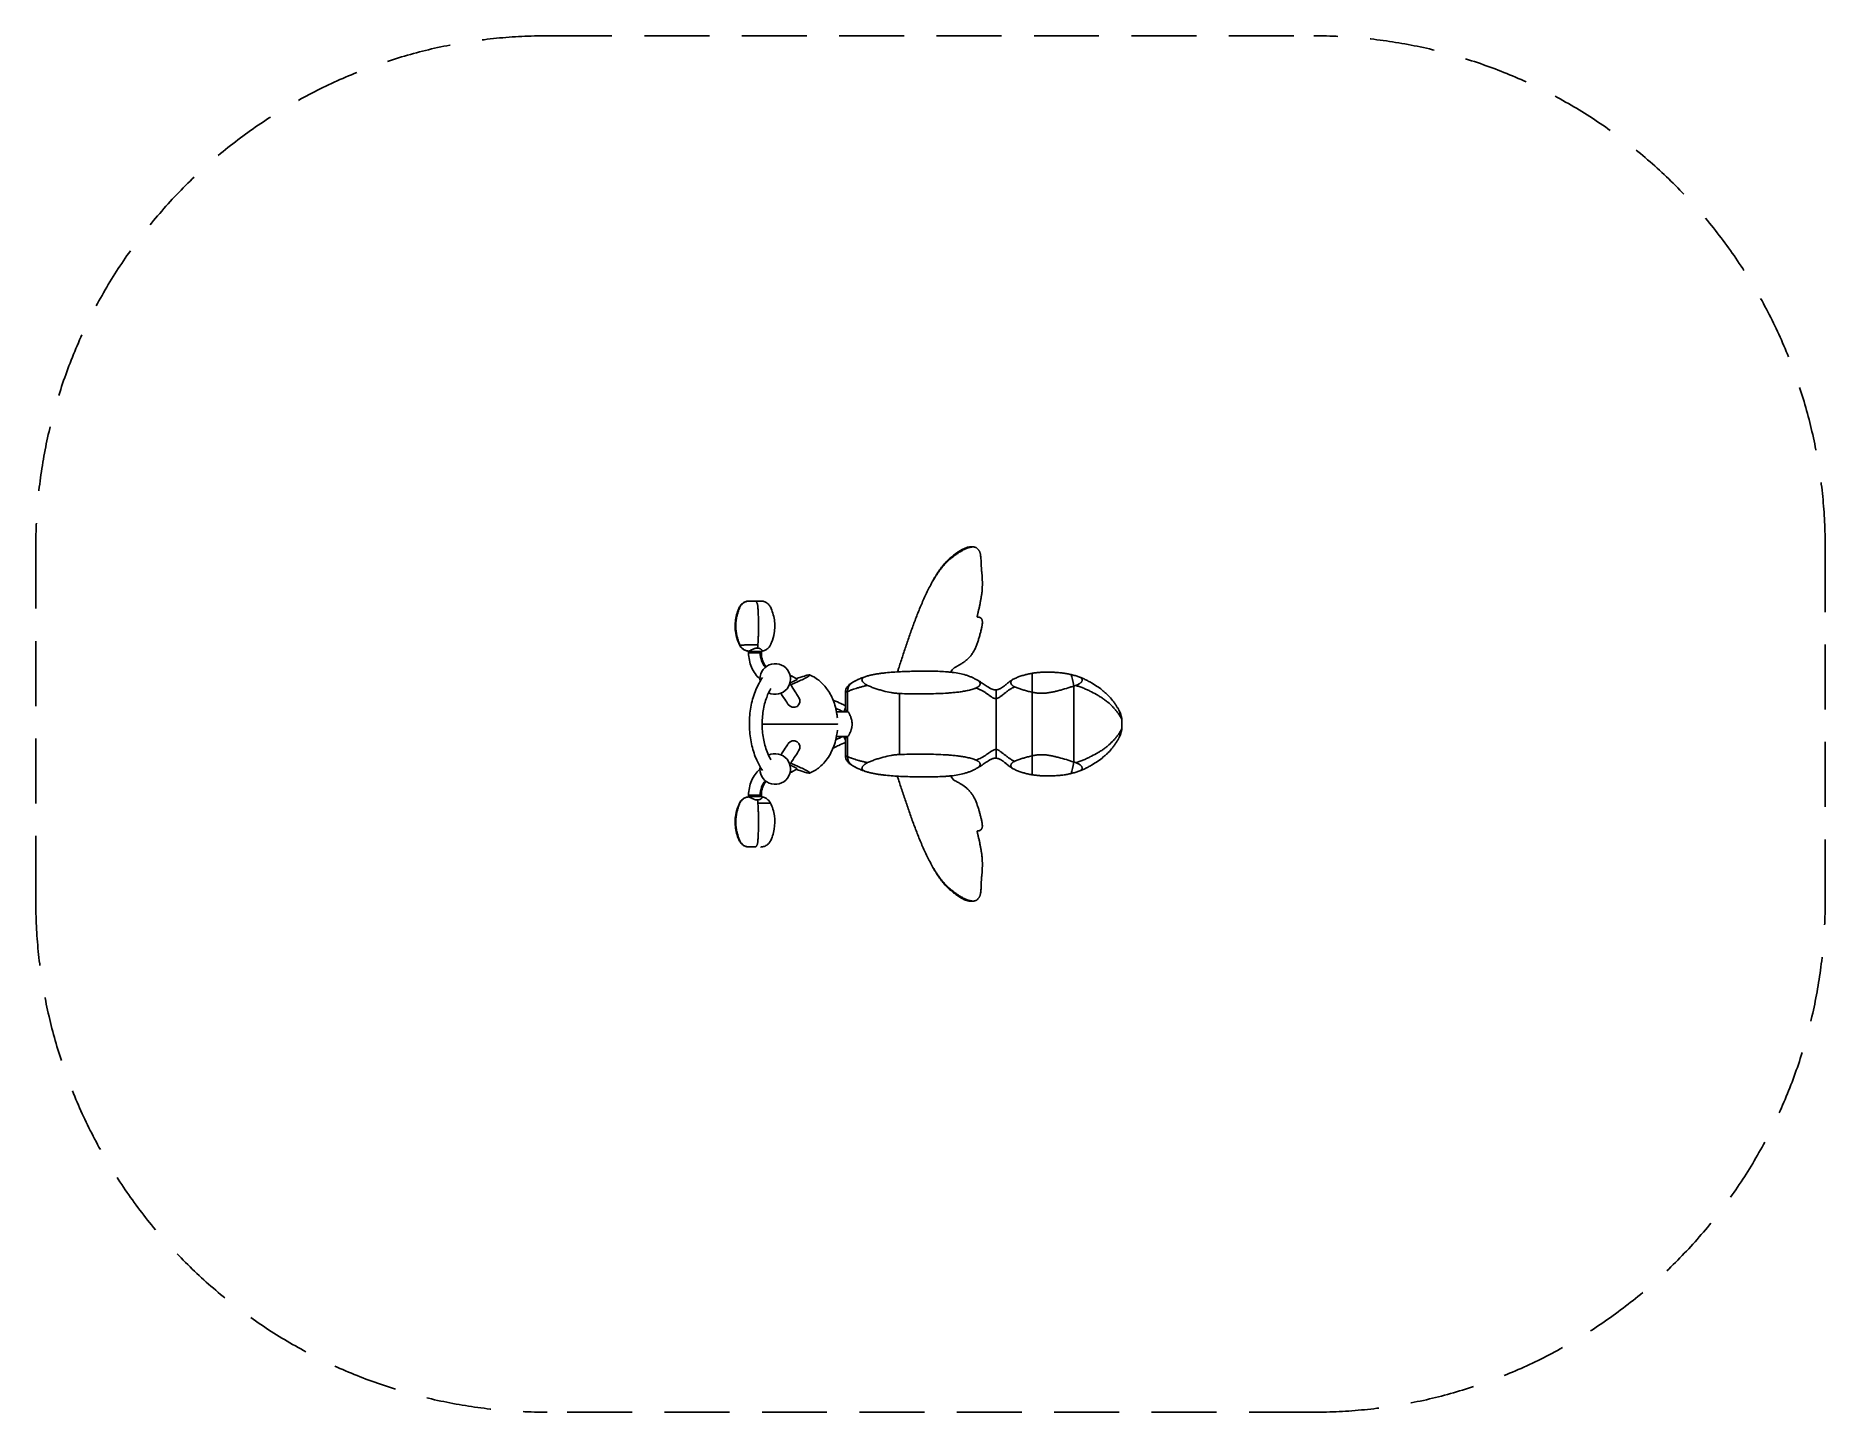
# Model space of a CAD drawing. Header units: millimetres. Extents: x -1750 to 1750, y -1345 to 1346.
import ezdxf

# ---------------------------------------------------------------- set-up
doc = ezdxf.new("R2010")
doc.units = ezdxf.units.MM
doc.header["$LTSCALE"] = 20
doc.linetypes.add('HIDDEN', pattern=[9.525, 6.35, -3.175])
doc.layers.add('2d', color=230, linetype='Continuous')
doc.layers.add('AS-SafetyZone', color=5, linetype='HIDDEN')

msp = doc.modelspace()

# ---------------------------------------------------------------- linework, layer by layer
at = {"layer": '2d'}
for p, q in [((-357.3, 143.1), (-357.3, 142)), ((-329.3, 142), (-357.3, 142)), ((-356.5, 143.1), (-356.5, 142)), ((-355.8, 143.1), (-355.8, 143.1)), ((-355.8, 139.5), (-355.8, 142)), ((-330.8, 146), (-330.8, 146)), ((-330.8, 139.5), (-330.8, 142)), ((-329.3, 143.6), (-329.3, 142)), ((-355.8, 139.5), (-330.8, 139.5)), ((-271.6, 94.4), (-261.1, 88)), ((198.9, 62.6), (198.9, 99.7)), ((-190.7, 47.6), (-188.8, 46.8)), ((-166.4, 29.5), (-166.4, 62)), ((-162.5, 25.7), (-162.5, 63.9)), ((-66.3, 60.5), (-66.3, 60.5)), ((-60.4, -59.2), (-60.4, 60.1)), ((104.8, 63.5), (104.8, 63.5)), ((-183.9, 24.6), (-161.4, 24.6)), ((-169.8, 24.6), (-166.4, 32)), ((374.2, 4), (374.2, -3)), ((374.4, 4), (374.4, 8.2)), ((374.4, 4), (374.4, 8.2)), ((-183.9, -23.7), (-161.4, -23.7)), ((-169.8, -23.7), (-166.4, -31.1)), ((-166.4, -61), (-166.4, -28.6)), ((-162.5, -63), (-162.5, -24.8)), ((374.4, -7.3), (374.4, -3)), ((374.4, -7.3), (374.4, -3)), ((-190.7, -46.7), (-188.8, -45.8)), ((-66.6, -59.6), (-66.6, -59.6)), ((198.9, -98.8), (198.9, -61.7)), ((-271.6, -93.5), (-261.1, -87.1)), ((-355.8, -138.5), (-330.8, -138.5)), ((-355.8, -138.5), (-355.8, -141)), ((-330.8, -138.5), (-330.8, -141)), ((-357.3, -141), (-329.3, -141)), ((-357.3, -142.2), (-357.3, -141)), ((-356.5, -142.1), (-356.5, -141)), ((-330.8, -145.1), (-330.8, -145.1)), ((-329.3, -142.7), (-329.3, -141)), ((93.3, -208.5), (92, -208.5)), ((83.1, -345.7), (78, -345.7))]:
    msp.add_line(p, q, dxfattribs=at)
at = {"layer": '2d', "extrusion": (0, 0, -1)}
for centre, radius, start, end in [((303.8, 88.5), 30, 350.575, 295.5758), ((278.9, 78.8), 17, 104.8979, 114.5162), ((303.8, -87.5), 30, 64.3301, 9.2858), ((278.9, -77.9), 17, 245.4838, 255.0983)]:
    msp.add_arc(centre, radius, start, end, dxfattribs=at)
at = {"layer": '2d'}
for centre, radius, start, end in [((-267.8, 45.5), 12.5, 213.21, 33.21), ((116.2, 40.5), 23, 33.7784, 33.7785), ((-267.8, -44.5), 12.5, 326.79, 146.79)]:
    msp.add_arc(centre, radius, start, end, dxfattribs=at)
for centre, major_axis, ratio, start_param, end_param in [((-302.2, 139.5), (0, 37.5), 0.822075, 1.570796, 2.407072), ((-279.5, 80.2), (18.5, 7.7), 0.066506, -1.339035, 0.048075), ((-283.4, 89.4), (11.8, 4.9), 0.066506, -0.694811, 0.279327), ((-194.1, 35.4), (5.3, 11.3), 0.531561, 0, 0.25531), ((-170, 24.2), (-56.6, 26.4), 0.000834, 1.295364, 1.554182), ((-170, -23.3), (56.6, 26.4), 0.000834, 1.58741, 1.846229), ((-279.5, -79.3), (-18.5, 7.7), 0.066506, 3.093517, 4.4807), ((-283.4, -88.5), (-11.8, 4.9), 0.066506, 2.862266, 3.836325), ((-302.2, -138.5), (0, 37.5), 0.822075, 0.734619, 1.570796)]:
    msp.add_ellipse(centre, major_axis=major_axis, ratio=ratio, start_param=start_param, end_param=end_param, dxfattribs=at)
at = {"layer": '2d', "extrusion": (0, 0, -1)}
for centre, major_axis, ratio, start_param, end_param in [((-283.4, 89.4), (11.5, 4.8), 0.066506, -0.061476, 0.664407), ((-143.2, 63.9), (-10.4, 17.1), 0.94778, -1.047978, 0), ((268.7, 6.7), (0, 100), 0.156887, 0.440618, 0.822435), ((351, 17.7), (17.8, 9.2), 0.755346, 0, 0.599206), ((351, -16.8), (-17.8, 9.2), 0.755346, 2.542386, 3.141593), ((-194.1, -34.5), (-5.3, 11.3), 0.531561, 3.141593, 3.397248), ((-143.2, -63), (10.4, 17.1), 0.94778, 3.141593, 4.189571), ((-283.4, -88.5), (-11.5, 4.8), 0.066506, 2.47727, 3.203069), ((268.7, -5.8), (0, 100), 0.156887, 2.319158, 2.700975)]:
    msp.add_ellipse(centre, major_axis=major_axis, ratio=ratio, start_param=start_param, end_param=end_param, dxfattribs=at)
at = {"layer": '2d'}
for points, knots in [([(27.9, 314.5), (28.7, 315.5), (29.6, 316.4), (31.4, 318.3), (32.2, 319.2), (34.9, 321.8), (36.8, 323.5), (39.6, 326), (40.5, 326.8), (42.4, 328.4), (43.4, 329.2), (46.2, 331.5), (48.2, 333), (52.1, 335.7), (54, 337), (57, 338.9), (58, 339.5), (60, 340.7), (60.9, 341.2), (62.9, 342.3), (63.9, 342.8), (65.5, 343.6), (66, 343.8), (67, 344.2), (67.5, 344.4), (69, 345), (70.1, 345.4), (72.1, 346), (73.1, 346.2), (75.1, 346.6), (76.1, 346.7), (77.4, 346.8), (77.7, 346.8), (77.9, 346.8)], [0, 0, 0, 0, 0.00384434, 0.00384434, 0.00768869, 0.00768869, 0.01537738, 0.01537738, 0.01922172, 0.01922172, 0.02306607, 0.02306607, 0.03075475, 0.03075475, 0.03844344, 0.03844344, 0.04228779, 0.04228779, 0.04613213, 0.04613213, 0.04997647, 0.04997647, 0.05189865, 0.05189865, 0.05382082, 0.05382082, 0.05766516, 0.05766516, 0.06150951, 0.06150951, 0.06535385, 0.06535385, 0.06635658, 0.06635658, 0.06635658, 0.06635658]), ([(29.6, 314.5), (30.5, 315.5), (31.4, 316.4), (33.3, 318.3), (34.2, 319.2), (37.1, 321.8), (39.1, 323.5), (42.1, 326), (43.1, 326.8), (45.1, 328.4), (46.1, 329.2), (49.1, 331.5), (51.2, 332.9), (55.3, 335.6), (57.4, 336.9), (60.5, 338.8), (61.5, 339.4), (63.6, 340.5), (64.6, 341.1), (66.7, 342.2), (67.8, 342.7), (69.3, 343.4), (69.9, 343.6), (70.9, 344.1), (71.5, 344.3), (73.1, 344.9), (74.1, 345.2), (76.3, 345.8), (77.3, 346.1), (79.4, 346.5), (80.5, 346.6), (82.5, 346.8), (83.6, 346.8), (85.6, 346.6), (86.6, 346.4), (88.1, 345.9), (88.5, 345.7), (89.5, 345.3), (89.9, 345), (91.2, 344.1), (92, 343.4), (93.1, 342.2), (93.5, 341.8), (94.2, 340.9), (94.5, 340.5), (95.1, 339.5), (95.4, 339), (95.8, 338.2), (96, 337.9), (96.2, 337.3), (96.3, 337.1), (96.7, 336.2), (96.9, 335.6), (97.2, 334.4), (97.4, 333.7), (97.8, 331.8), (97.9, 330.5), (98.2, 327.8), (98.4, 326.5), (98.7, 323.9), (98.8, 322.5), (99, 320.5), (99, 319.8), (99.1, 318.5), (99.2, 317.8), (99.3, 314.5), (99.3, 311.8), (99.4, 308.4), (99.4, 307.7), (99.5, 306.4), (99.5, 305.7), (99.6, 303.7), (99.7, 302.3), (99.8, 301)], [0, 0, 0, 0, 0.003984, 0.003984, 0.007968, 0.007968, 0.015936, 0.015936, 0.0199199, 0.0199199, 0.0239039, 0.0239039, 0.0318719, 0.0318719, 0.0398399, 0.0398399, 0.0438239, 0.0438239, 0.0478079, 0.0478079, 0.0517919, 0.0517919, 0.0537839, 0.0537839, 0.0557758, 0.0557758, 0.0597598, 0.0597598, 0.0637438, 0.0637438, 0.0677278, 0.0677278, 0.0717118, 0.0717118, 0.0756958, 0.0756958, 0.0776878, 0.0776878, 0.0796798, 0.0796798, 0.0836638, 0.0836638, 0.0856558, 0.0856558, 0.0876478, 0.0876478, 0.0896398, 0.0896398, 0.0906358, 0.0906358, 0.0916318, 0.0916318, 0.0936237, 0.0936237, 0.0956157, 0.0956157, 0.0995997, 0.0995997, 0.1035837, 0.1035837, 0.1075677, 0.1075677, 0.1095597, 0.1095597, 0.1115517, 0.1115517, 0.1195197, 0.1195197, 0.1215117, 0.1215117, 0.1235037, 0.1235037, 0.1274877, 0.1274877, 0.1274877, 0.1274877]), ([(3.4, 278.3), (5.1, 281.5), (6.9, 284.7), (9.7, 289.5), (10.6, 291.1), (12.6, 294.2), (13.6, 295.7), (15.6, 298.8), (16.6, 300.3), (18.7, 303.2), (19.8, 304.7), (22, 307.6), (23.2, 309), (25.5, 311.8), (26.7, 313.2), (27.9, 314.5)], [0, 0, 0, 0, 0.01098383, 0.01098383, 0.01647575, 0.01647575, 0.02196766, 0.02196766, 0.02745958, 0.02745958, 0.03295149, 0.03295149, 0.03844341, 0.03844341, 0.04393533, 0.04393533, 0.04393533, 0.04393533]), ([(3.4, 278.3), (5.3, 281.6), (7.2, 284.8), (10.2, 289.5), (11.2, 291.1), (13.3, 294.2), (14.3, 295.8), (16.5, 298.8), (17.6, 300.3), (19.8, 303.3), (21, 304.8), (23.4, 307.6), (24.6, 309.1), (27.1, 311.8), (28.3, 313.2), (29.6, 314.5)], [0, 0, 0, 0, 0.01122967, 0.01122967, 0.01684451, 0.01684451, 0.02245934, 0.02245934, 0.02807418, 0.02807418, 0.03368901, 0.03368901, 0.03930385, 0.03930385, 0.04491868, 0.04491868, 0.04491868, 0.04491868]), ([(99.8, 301), (99.9, 299.9), (100, 298.9), (100.3, 296.7), (100.4, 295.7), (100.8, 292.5), (101, 290.4), (101.3, 286.1), (101.3, 283.9), (101.4, 279.6), (101.4, 277.4), (101.4, 273.1), (101.4, 270.9), (101.3, 267.7), (101.2, 266.7), (101.2, 264.5), (101.1, 263.4), (101, 261.3), (100.9, 260.3), (100.7, 258.1), (100.5, 257.1), (100.1, 253.9), (99.8, 251.8), (99, 247.7), (98.7, 245.6), (98.1, 242.5), (97.9, 241.4), (97.5, 239.4), (97.3, 238.3), (96.8, 235.2), (96.4, 233.1), (95.6, 229), (95.1, 226.9), (94.3, 223.9), (94.1, 222.8), (93.6, 220.8), (93.4, 219.8), (92.9, 217.7), (92.7, 216.7), (92.3, 215.1), (92.2, 214.6), (92, 213.6), (91.9, 213.1), (91.7, 212.3), (91.6, 212), (91.6, 211.5), (91.5, 211.2), (91.5, 210.8), (91.5, 210.7), (91.5, 210.4), (91.5, 210.3), (91.6, 210.1), (91.6, 210), (91.7, 209.9), (91.7, 209.9), (91.8, 209.7), (91.9, 209.7), (92.2, 209.6), (92.4, 209.6), (92.8, 209.6), (93, 209.6), (93.6, 209.6), (93.9, 209.6), (95.1, 209.4), (95.8, 209.2), (97.2, 208.6), (97.9, 208.2), (98.6, 207.8)], [0, 0, 0, 0, 0.0032391, 0.0032391, 0.0064782, 0.0064782, 0.0129564, 0.0129564, 0.0194345, 0.0194345, 0.0259127, 0.0259127, 0.0323909, 0.0323909, 0.03563, 0.03563, 0.0388691, 0.0388691, 0.0421082, 0.0421082, 0.0453473, 0.0453473, 0.0518254, 0.0518254, 0.0583036, 0.0583036, 0.0615427, 0.0615427, 0.0647818, 0.0647818, 0.07126, 0.07126, 0.0777382, 0.0777382, 0.0809773, 0.0809773, 0.0842164, 0.0842164, 0.0874554, 0.0874554, 0.089075, 0.089075, 0.0906945, 0.0906945, 0.0915043, 0.0915043, 0.0923141, 0.0923141, 0.092719, 0.092719, 0.0931239, 0.0931239, 0.0933263, 0.0933263, 0.0935287, 0.0935287, 0.0939336, 0.0939336, 0.0947434, 0.0947434, 0.0955532, 0.0955532, 0.0971727, 0.0971727, 0.1004118, 0.1004118, 0.1036509, 0.1036509, 0.1036509, 0.1036509]), ([(-64.6, 102.4), (-63.9, 104.6), (-63.2, 106.7), (-61.3, 112.6), (-60, 116.4), (-56.3, 127.8), (-53.8, 135.5), (-48.7, 150.8), (-46.2, 158.4), (-40.9, 173.7), (-38.2, 181.3), (-32.7, 196.6), (-29.8, 204.2), (-24, 219.3), (-21, 226.9), (-14.6, 241.8), (-11.3, 249.3), (-6.1, 260.3), (-4.3, 263.9), (-0.5, 271.2), (1.4, 274.8), (3.4, 278.3)], [0.0054516, 0.0054516, 0.0054516, 0.0054516, 0.0122348, 0.0122348, 0.0244695, 0.0244695, 0.0489391, 0.0489391, 0.0734086, 0.0734086, 0.0978781, 0.0978781, 0.1223477, 0.1223477, 0.1468172, 0.1468172, 0.1712868, 0.1712868, 0.1835215, 0.1835215, 0.1957563, 0.1957563, 0.1957563, 0.1957563]), ([(-356.6, 143.1), (-358.8, 143.3), (-361, 143.9), (-365.1, 145.7), (-367, 146.9), (-370.4, 150), (-371.9, 151.9), (-374.1, 155.9), (-375, 158), (-378.2, 165.9), (-379.9, 172), (-382.4, 186.8), (-382.5, 195.8), (-379.9, 213.1), (-377.3, 221.6), (-372.4, 231.3), (-371.1, 233.1), (-367.9, 236.3), (-366, 237.7), (-361.9, 239.8), (-359.6, 240.5), (-356.4, 240.9), (-355.5, 241), (-354.6, 241)], [0, 0, 0, 0, 0.664186, 0.664186, 1.343587, 1.343587, 2.034358, 2.034358, 2.721977, 2.721977, 4.598213, 4.598213, 7.22505, 7.22505, 9.84192, 9.84192, 10.49253, 10.49253, 11.190087, 11.190087, 11.882203, 11.882203, 12.160454, 12.160454, 12.160454, 12.160454]), ([(-354.6, 241), (-355.4, 241), (-357.2, 240.9), (-360, 240.3), (-362.8, 239.2), (-365.5, 237.6), (-367.9, 235.7), (-369.9, 233.6), (-371.5, 231.3), (-372.3, 229.8), (-374.1, 225.9), (-376.6, 219.8), (-379.1, 210.6), (-380.5, 201.4), (-380.9, 195.2), (-380.9, 188.8), (-380.5, 182.5), (-379.1, 173.3), (-376.6, 164.2), (-374.1, 158.1), (-372.7, 154.9)], [0.0848829, 0.0848829, 0.0848829, 0.0848829, 0.1014281, 0.1179733, 0.1345186, 0.1510638, 0.167609, 0.1841543, 0.2006995, 0.2172448, 0.2172448, 0.2879336, 0.3586224, 0.4293112, 0.5, 0.5, 0.5706888, 0.6413776, 0.7120664, 0.7821668, 0.7821668, 0.7821668, 0.7821668]), ([(-337.5, 155.5), (-337.4, 158.2), (-337.1, 163.9), (-336.7, 173.1), (-336.5, 182.6), (-336.5, 188.9), (-336.5, 195), (-336.5, 201.3), (-336.7, 210.9), (-337.1, 220.1), (-337.4, 225.8), (-337.6, 229.2), (-337.7, 230.3), (-337.9, 231.8), (-338.1, 233), (-338.3, 234.2), (-338.6, 235.3), (-339, 236.3), (-339.4, 237.3), (-339.7, 237.9), (-340, 238.6), (-340.5, 239.3), (-341.4, 240.2), (-342.4, 240.8), (-343, 241), (-343.3, 241)], [-0.7821668, -0.7821668, -0.7821668, -0.7821668, -0.7120664, -0.6413776, -0.5706888, -0.5, -0.5, -0.4293112, -0.3586224, -0.2879336, -0.2172448, -0.2172448, -0.2006995, -0.1841543, -0.167609, -0.1510638, -0.1345186, -0.1179733, -0.1014281, -0.0848829, -0.0848829, -0.0636621, -0.0424414, -0.0212207, 0, 0, 0, 0]), ([(-332, 241), (-331.1, 241), (-330.2, 240.9), (-327, 240.5), (-324.7, 239.8), (-320.6, 237.7), (-318.7, 236.3), (-315.5, 233.1), (-314.2, 231.3), (-309.3, 221.6), (-306.7, 213.1), (-304.1, 195.8), (-304.2, 186.8), (-306.7, 172), (-308.4, 165.9), (-311.6, 158), (-312.5, 155.9), (-314.7, 151.9), (-316.2, 150), (-319.6, 146.9), (-321.5, 145.7), (-325.4, 144), (-327.3, 143.4), (-329.3, 143.1)], [0, 0, 0, 0, 0.277797, 0.277797, 0.969909, 0.969909, 1.667459, 1.667459, 2.3178, 2.3178, 4.934673, 4.934673, 7.5615, 7.5615, 9.438363, 9.438363, 10.125982, 10.125982, 10.816755, 10.816755, 11.496152, 11.496152, 12.094057, 12.094057, 12.094057, 12.094057]), ([(98.6, 207.8), (98.9, 207.5), (99.3, 207.1), (99.8, 206.4), (99.9, 206.2), (100.2, 205.7), (100.3, 205.4), (100.6, 204.9), (100.7, 204.6), (100.9, 204), (101, 203.7), (101.2, 202.8), (101.3, 202.2), (101.4, 201.2), (101.5, 200.9), (101.5, 200.2), (101.5, 199.9), (101.6, 198.9), (101.6, 198.3), (101.4, 196.3), (101.2, 195), (100.9, 193.1), (100.8, 192.5), (100.5, 191.3), (100.4, 190.7), (100, 188.8), (99.7, 187.6), (99.2, 185.1), (98.9, 183.9), (98.3, 181.5), (98, 180.3), (97, 176.6), (96.4, 174.2), (95, 169.4), (94.3, 167), (92.9, 162.3), (92.1, 160), (90.4, 155.3), (89.5, 153.1), (88.1, 149.7), (87.6, 148.6), (86.5, 146.4), (86, 145.3), (84.3, 142.1), (83.1, 140), (81.1, 137.1), (80.4, 136.1), (79, 134.3), (78.3, 133.4), (76, 130.7), (74.3, 129.1), (71.8, 126.7), (70.9, 125.9), (69.1, 124.4), (68.1, 123.7), (65.3, 121.6), (63.4, 120.2), (60.4, 118.3), (59.4, 117.6), (57.3, 116.4), (56.3, 115.8), (54.1, 114.7), (53.1, 114.1), (50.9, 112.9), (49.8, 112.3), (48.8, 111.7)], [0, 0, 0, 0, 0.0019719, 0.0019719, 0.0029579, 0.0029579, 0.0039438, 0.0039438, 0.0049298, 0.0049298, 0.0059157, 0.0059157, 0.0078876, 0.0078876, 0.0088736, 0.0088736, 0.0098595, 0.0098595, 0.0118315, 0.0118315, 0.0157753, 0.0157753, 0.0177472, 0.0177472, 0.0197191, 0.0197191, 0.0236629, 0.0236629, 0.0276067, 0.0276067, 0.0315505, 0.0315505, 0.0394382, 0.0394382, 0.0473258, 0.0473258, 0.0552134, 0.0552134, 0.0631011, 0.0631011, 0.0670449, 0.0670449, 0.0709887, 0.0709887, 0.0788763, 0.0788763, 0.0828202, 0.0828202, 0.086764, 0.086764, 0.0946516, 0.0946516, 0.0985954, 0.0985954, 0.1025392, 0.1025392, 0.1104269, 0.1104269, 0.1143707, 0.1143707, 0.1183145, 0.1183145, 0.1222583, 0.1222583, 0.1262021, 0.1262021, 0.1262021, 0.1262021]), ([(-337.5, 155.5), (-345.3, 155.5), (-355.1, 155.2), (-364.5, 155), (-365.5, 155), (-369.3, 155), (-371.5, 154.9), (-372.7, 154.9)], [-1, -1, -1, -1, -0.342619, -0.342619, -0.261347, -0.261347, 0, 0, 0, 0]), ([(-372.7, 154.9), (-372.7, 154.9), (-372.7, 154.9), (-372.3, 154.1), (-371.5, 152.6), (-369.9, 150.4), (-367.9, 148.2), (-365.5, 146.3), (-362.8, 144.8), (-360, 143.7), (-357.9, 143.2), (-356.7, 143.1), (-356.5, 143.1)], [0.7821668, 0.7821668, 0.7821668, 0.7821668, 0.7827552, 0.7827552, 0.7993005, 0.8158457, 0.832391, 0.8489362, 0.8654814, 0.8820267, 0.8985719, 0.903294, 0.903294, 0.903294, 0.903294]), ([(-356.5, 143.1), (-356.1, 143.1), (-355.7, 143.1), (-355, 143.3), (-354.7, 143.4), (-354.1, 143.6), (-353.8, 143.7), (-353.3, 143.9), (-353.2, 143.9), (-352.8, 144.1), (-352.7, 144.2), (-352.2, 144.4), (-351.8, 144.6), (-350.7, 145.1), (-350, 145.4), (-348.8, 146), (-348.4, 146.2), (-347.5, 146.6), (-347.1, 146.8), (-345.8, 147.3), (-345, 147.7), (-343.6, 148.2), (-343.1, 148.3), (-342.2, 148.6), (-341.8, 148.7), (-340.8, 148.9), (-340.4, 149), (-339.4, 149.1), (-339, 149.1), (-338.5, 149.1)], [0, 0, 0, 0, 0.00286504, 0.00286504, 0.00429757, 0.00429757, 0.00573009, 0.00573009, 0.00644635, 0.00644635, 0.00716261, 0.00716261, 0.00859513, 0.00859513, 0.01146018, 0.01146018, 0.0128927, 0.0128927, 0.01432522, 0.01432522, 0.01719027, 0.01719027, 0.01862279, 0.01862279, 0.02005531, 0.02005531, 0.02148783, 0.02148783, 0.02292036, 0.02292036, 0.02292036, 0.02292036]), ([(-338.5, 149.1), (-338.5, 149.3), (-338.3, 149.9), (-338.1, 150.9), (-337.9, 152.2), (-337.7, 153.6), (-337.6, 154.8), (-337.5, 155.4), (-337.5, 155.4), (-337.5, 155.5)], [-0.85840141, -0.85840141, -0.85840141, -0.85840141, -0.84893619, -0.83239095, -0.81584572, -0.79930048, -0.78275524, -0.78275524, -0.78216676, -0.78216676, -0.78216676, -0.78216676]), ([(-338.5, 149.1), (-337.6, 149.1), (-336.7, 149), (-335.5, 148.7), (-335.2, 148.6), (-334.4, 148.3), (-334.1, 148.2), (-333.4, 147.9), (-333.1, 147.7), (-332.5, 147.3), (-332.2, 147.2), (-331.5, 146.6), (-331, 146.2), (-330.5, 145.6), (-330.3, 145.5), (-330, 145.1), (-329.8, 144.9), (-329.6, 144.6), (-329.5, 144.4), (-329.4, 144.2), (-329.4, 144.1), (-329.4, 143.9), (-329.3, 143.9), (-329.3, 143.8), (-329.3, 143.7), (-329.3, 143.6)], [0, 0, 0, 0, 0.00286035, 0.00286035, 0.00429052, 0.00429052, 0.00572069, 0.00572069, 0.00715087, 0.00715087, 0.00858104, 0.00858104, 0.01144139, 0.01144139, 0.01287156, 0.01287156, 0.01430174, 0.01430174, 0.01573191, 0.01573191, 0.016447, 0.016447, 0.01716208, 0.01716208, 0.01797646, 0.01797646, 0.01797646, 0.01797646]), ([(-355.8, 139.5), (-355.8, 134.6), (-355.3, 129.8), (-353.4, 120.3), (-352, 115.7), (-348.2, 107), (-345.9, 102.9), (-340.4, 95.3), (-337.3, 91.9), (-333.8, 88.9)], [1.5707963, 1.5707963, 1.5707963, 1.5707963, 1.8116518, 1.8116518, 2.0525072, 2.0525072, 2.2933626, 2.2933626, 2.5325119, 2.5325119, 2.5325119, 2.5325119]), ([(-330.8, 139.5), (-330.8, 136.3), (-330.5, 133.1), (-329.2, 126.9), (-328.3, 124), (-326, 118.5), (-324.5, 116), (-322.6, 113.3), (-322.2, 112.8), (-321.9, 112.4)], [1.5707963, 1.5707963, 1.5707963, 1.5707963, 1.8116518, 1.8116518, 2.0525072, 2.0525072, 2.2933626, 2.2933626, 2.3427617, 2.3427617, 2.3427617, 2.3427617]), ([(39.6, 101.9), (39.7, 102.1), (39.8, 102.2), (40.6, 103.8), (41.5, 105.1), (42.4, 106.3)], [0.013414778, 0.013414778, 0.013414778, 0.013414778, 0.014033547, 0.014033547, 0.018711396, 0.018711396, 0.018711396, 0.018711396]), ([(42.4, 106.3), (43.3, 107.4), (44.3, 108.5), (45.8, 109.8), (46.4, 110.3), (47.6, 111), (48.2, 111.4), (48.8, 111.7)], [0, 0, 0, 0, 0.004333502, 0.004333502, 0.006500252, 0.006500252, 0.008667003, 0.008667003, 0.008667003, 0.008667003]), ([(-328.5, -90.6), (-332.7, -84.4), (-336.5, -77.4), (-343.8, -61.4), (-347, -51.8), (-351.8, -31.9), (-353.3, -21.4), (-354.6, 0), (-354.3, 10.9), (-351.9, 32.2), (-349.8, 42.7), (-343.8, 62.5), (-339.8, 71.9), (-333.1, 84.2), (-330.9, 87.9), (-328.5, 91.4)], [3.804407, 3.804407, 3.804407, 3.804407, 6.407817, 6.407817, 9.561686, 9.561686, 12.743693, 12.743693, 15.988912, 15.988912, 19.218534, 19.218534, 22.484068, 22.484068, 23.934338, 23.934338, 23.934338, 23.934338]), ([(-312.2, 70.1), (-315.3, 64.8), (-318.1, 58.9), (-323.4, 44.4), (-325.7, 35.5), (-328.7, 17), (-329.4, 7.2), (-329.1, -12.1), (-328.1, -21.8), (-324.4, -40.2), (-321.6, -48.9), (-316.5, -61.4), (-314.5, -65.6), (-312.2, -69.3)], [2.717531, 2.717531, 2.717531, 2.717531, 4.919301, 4.919301, 7.766928, 7.766928, 10.666295, 10.666295, 13.561826, 13.561826, 16.45549, 16.45549, 18.042461, 18.042461, 18.042461, 18.042461]), ([(-275.2, 79.5), (-271, 73.2), (-267.5, 67.8), (-262, 59.4), (-259.9, 56.2), (-258, 53.3), (-257.7, 52.8), (-257.3, 52.3)], [5.12704, 5.12704, 5.12704, 5.12704, 8.678684, 8.678684, 12.148175, 12.148175, 14.854657, 14.854657, 14.854657, 14.854657]), ([(-237.8, 94.2), (-238.7, 93.7), (-239.8, 92.9), (-242.6, 91.3), (-244.3, 90.4), (-249, 87.9), (-252.3, 86.4), (-259.6, 83), (-263.5, 81.3), (-269.5, 78.7), (-271.5, 77.8), (-273.5, 77)], [-321.379598, -321.379598, -321.379598, -321.379598, -310.32781, -310.32781, -299.839472, -299.839472, -285.468921, -285.468921, -271.830475, -271.830475, -265.174614, -265.174614, -265.174614, -265.174614]), ([(-262.7, 89), (-259.5, 90.2), (-256.4, 91.3), (-248.5, 93.9), (-244.5, 95.1), (-238.8, 96.5), (-237, 96.7), (-235.9, 96.1), (-236.3, 95.4), (-237.8, 94.2)], [-79.976699, -79.976699, -79.976699, -79.976699, -66.966955, -66.966955, -43.874499, -43.874499, -21.183419, -21.183419, 0, 0, 0, 0]), ([(-236.5, 96.4), (-230, 93.9), (-223.9, 90.3), (-212.7, 81.4), (-207.5, 75.9), (-198, 63), (-193.8, 55.3), (-187, 38.4), (-184.5, 29), (-182.7, 17.3), (-182.4, 15), (-182.2, 12.6)], [0, 0, 0, 0, 2.101758, 2.101758, 4.334929, 4.334929, 6.937688, 6.937688, 9.807029, 9.807029, 10.5067, 10.5067, 10.5067, 10.5067]), ([(-166.4, 62), (-166.4, 64.1), (-166, 66.3), (-164.6, 70.4), (-163.6, 72.4), (-160.9, 75.8), (-159.3, 77.3), (-157.4, 78.6), (-157.3, 78.7), (-157.2, 78.7), (-157.2, 78.7), (-157.2, 78.8), (-157.2, 78.8), (-157.2, 78.8), (-157.2, 78.8), (-157.2, 78.8), (-157.2, 78.8), (-157.2, 78.8), (-157.2, 78.8), (-157.2, 78.8), (-157.2, 78.8), (-157.2, 78.8), (-157.2, 78.8), (-157.2, 78.8), (-157.2, 78.8), (-157.2, 78.8)], [0, 0, 0, 0, 0.648194, 0.648194, 1.298373, 1.298373, 1.948485, 1.948485, 1.98067, 1.98067, 1.984604, 1.984604, 1.986628, 1.986628, 1.987636, 1.987636, 1.989674, 1.989674, 1.993703, 1.993703, 1.994703, 1.994703, 1.995703, 1.995703, 1.995722, 1.995722, 1.995722, 1.995722]), ([(-122.9, 76), (-125.3, 75.5), (-127.6, 75), (-132.1, 73.9), (-134.2, 73.3), (-137.4, 72.5), (-138.5, 72.2), (-140.5, 71.6), (-141.5, 71.4), (-144.4, 70.5), (-146.2, 70), (-149.6, 68.9), (-151.2, 68.3), (-153, 67.7), (-153.4, 67.5), (-154.1, 67.3), (-154.5, 67.2), (-155.5, 66.8), (-156.1, 66.6), (-157.9, 65.9), (-159, 65.4), (-160.4, 64.8), (-160.9, 64.6), (-161.5, 64.4), (-161.7, 64.3), (-162, 64.1), (-162.1, 64.1), (-162.3, 64), (-162.4, 64), (-162.5, 63.9)], [0, 0, 0, 0, 0.00780846, 0.00780846, 0.01561692, 0.01561692, 0.01952115, 0.01952115, 0.02342538, 0.02342538, 0.03123383, 0.03123383, 0.03904229, 0.03904229, 0.04099441, 0.04099441, 0.04294652, 0.04294652, 0.04685075, 0.04685075, 0.05465921, 0.05465921, 0.05856344, 0.05856344, 0.06051555, 0.06051555, 0.06149161, 0.06149161, 0.06246767, 0.06246767, 0.06246767, 0.06246767]), ([(-157.1, 78.8), (-157.1, 78.8), (-157.1, 78.8), (-157.1, 78.8), (-157.1, 78.8), (-157.1, 78.8), (-157.1, 78.8), (-157.1, 78.8), (-157.1, 78.8), (-157.1, 78.8), (-157.1, 78.8), (-157.1, 78.8), (-157.1, 78.8), (-157.1, 78.9), (-157, 78.9), (-157, 78.9), (-157, 78.9), (-157, 78.9), (-157, 78.9), (-157, 78.9), (-157, 78.9), (-157, 78.9), (-157, 78.9), (-157, 78.9), (-157, 78.9), (-157, 78.9)], [0, 0, 0, 0, 0.0000991, 0.0000991, 0.0016843, 0.0016843, 0.0048548, 0.0048548, 0.015555, 0.015555, 0.0726243, 0.0726243, 0.1487169, 0.1487169, 0.2501747, 0.2501747, 0.266027, 0.266027, 0.2676122, 0.2676122, 0.2684048, 0.2684048, 0.268603, 0.268603, 0.268702, 0.268702, 0.268702, 0.268702]), ([(-157, 78.9), (-157, 78.9), (-156.9, 79), (-156.7, 79.1), (-156.4, 79.3), (-155.9, 79.6), (-155.5, 79.8), (-154.9, 80.2), (-154.7, 80.4), (-154.2, 80.7), (-153.9, 80.8), (-153.6, 81)], [0.06909018, 0.06909018, 0.06909018, 0.06909018, 0.07127799, 0.07127799, 0.07676092, 0.07676092, 0.08224384, 0.08224384, 0.0849853, 0.0849853, 0.08772676, 0.08772676, 0.08772676, 0.08772676]), ([(-153.6, 81), (-152.6, 81.7), (-151.2, 82.4), (-148.8, 83.8), (-147.9, 84.3), (-146.4, 85.1), (-145.9, 85.4), (-144.8, 85.9), (-144.3, 86.2), (-141.5, 87.6), (-139, 88.8), (-135.7, 90.1), (-135, 90.4), (-133.6, 91), (-132.9, 91.2), (-130.8, 92), (-129.3, 92.5), (-127.9, 93)], [0, 0, 0, 0, 0.01013951, 0.01013951, 0.01520926, 0.01520926, 0.01774414, 0.01774414, 0.02027901, 0.02027901, 0.03041852, 0.03041852, 0.03295339, 0.03295339, 0.03548827, 0.03548827, 0.04055802, 0.04055802, 0.04055802, 0.04055802]), ([(-149, 83.7), (-146.8, 85), (-144.6, 86.1), (-142.2, 87.3), (-142.2, 87.3), (-142.1, 87.3), (-142.1, 87.3), (-142.1, 87.3), (-142.1, 87.3), (-142, 87.3), (-142, 87.3), (-142, 87.3), (-142, 87.3), (-142, 87.3), (-142, 87.3), (-142, 87.3), (-142, 87.3), (-141.7, 87.5), (-141.4, 87.6), (-140.6, 88), (-140.1, 88.3), (-139.5, 88.5), (-139.5, 88.5), (-139.4, 88.5), (-139.4, 88.5), (-139.4, 88.5), (-139.4, 88.5), (-139.4, 88.5), (-139.4, 88.5), (-139.4, 88.5), (-139.4, 88.5), (-139.4, 88.5), (-139.4, 88.5), (-139.4, 88.5)], [0, 0, 0, 0, 1.369297, 1.369297, 1.391123, 1.391123, 1.400391, 1.400391, 1.405025, 1.405025, 1.407342, 1.407342, 1.408501, 1.408501, 1.40908, 1.40908, 1.40937, 1.40937, 1.587329, 1.587329, 1.854378, 1.854378, 1.86689, 1.86689, 1.869207, 1.869207, 1.869786, 1.869786, 1.869931, 1.869931, 1.870004, 1.870004, 1.870047, 1.870047, 1.870047, 1.870047]), ([(-127.9, 93), (-129.1, 92.6), (-130.1, 92.2), (-131.3, 91.4), (-131.5, 91.3), (-131.9, 91), (-132.1, 90.8), (-132.7, 90.3), (-133, 90), (-133.3, 89.4), (-133.4, 89.2), (-133.6, 88.8), (-133.7, 88.6), (-133.9, 88), (-134, 87.6), (-134, 87), (-134, 86.8), (-134, 86.3), (-133.9, 86.1), (-133.8, 85.5), (-133.7, 85), (-133.4, 84.4), (-133.3, 84.2), (-133, 83.8), (-132.9, 83.5), (-132.5, 82.9), (-132.2, 82.5), (-131.5, 81.7), (-131.1, 81.3), (-130.3, 80.5), (-129.8, 80.1), (-128.5, 79), (-127.5, 78.4), (-125.8, 77.4), (-125.3, 77.1), (-124.1, 76.5), (-123.5, 76.2), (-122.9, 76)], [0, 0, 0, 0, 0.00424961, 0.00424961, 0.00531201, 0.00531201, 0.00637441, 0.00637441, 0.00849922, 0.00849922, 0.00956162, 0.00956162, 0.01062402, 0.01062402, 0.01274883, 0.01274883, 0.01381123, 0.01381123, 0.01487363, 0.01487363, 0.01699844, 0.01699844, 0.01806084, 0.01806084, 0.01912324, 0.01912324, 0.02124805, 0.02124805, 0.02337285, 0.02337285, 0.02549766, 0.02549766, 0.02974727, 0.02974727, 0.03187207, 0.03187207, 0.03399688, 0.03399688, 0.03399688, 0.03399688]), ([(-127.9, 93), (-125.8, 93.7), (-123.7, 94.3), (-119.4, 95.5), (-117.2, 96), (-112.8, 97), (-110.6, 97.4), (-106.1, 98.2), (-103.8, 98.6), (-99.2, 99.2), (-96.9, 99.6), (-92.2, 100.1), (-89.8, 100.4), (-82.7, 101.1), (-78, 101.5), (-68.4, 102.2), (-63.6, 102.5), (-54, 103), (-49.2, 103.2), (-39.4, 103.5), (-34.6, 103.6), (-27.2, 103.8), (-24.8, 103.8), (-19.9, 103.9), (-17.4, 103.9), (-13.7, 103.9), (-12.5, 103.9), (-10, 103.9), (-8.8, 103.9), (-5, 103.9), (-2.6, 103.9), (4.8, 103.8), (9.7, 103.7), (19.4, 103.4), (24.3, 103.1), (31.4, 102.6), (33.8, 102.4), (38.6, 102), (40.9, 101.8), (47.8, 100.9), (52.2, 100.2), (60.9, 98.5), (65, 97.5), (71.1, 95.6), (73, 94.9), (76, 93.8), (77, 93.4), (78.9, 92.7), (79.8, 92.2), (82.7, 91), (84.5, 90.1), (88.2, 88.2), (90, 87.2), (91.8, 86.2)], [0.0572395, 0.0572395, 0.0572395, 0.0572395, 0.0646279, 0.0646279, 0.0720164, 0.0720164, 0.0794048, 0.0794048, 0.0867932, 0.0867932, 0.0941817, 0.0941817, 0.1015701, 0.1015701, 0.116347, 0.116347, 0.1311238, 0.1311238, 0.1459007, 0.1459007, 0.1606776, 0.1606776, 0.168066, 0.168066, 0.1754544, 0.1754544, 0.1791487, 0.1791487, 0.1828429, 0.1828429, 0.1902313, 0.1902313, 0.2050082, 0.2050082, 0.2197851, 0.2197851, 0.2271735, 0.2271735, 0.2345619, 0.2345619, 0.2493388, 0.2493388, 0.2641157, 0.2641157, 0.2715041, 0.2715041, 0.2751983, 0.2751983, 0.2788925, 0.2788925, 0.286281, 0.286281, 0.2936694, 0.2936694, 0.2936694, 0.2936694]), ([(-122.9, 76), (-120.6, 74.9), (-118.2, 73.9), (-114.5, 72.4), (-113.3, 71.9), (-110.8, 71), (-109.5, 70.6), (-105.7, 69.2), (-103.1, 68.4), (-98, 66.8), (-95.4, 66.1), (-87.6, 64), (-82.3, 62.8), (-74.2, 61.4), (-71.5, 61), (-67.4, 60.6), (-66, 60.5), (-63.9, 60.3), (-63.2, 60.3), (-61.8, 60.2), (-61.1, 60.2), (-60.4, 60.1)], [0.06651441, 0.06651441, 0.06651441, 0.06651441, 0.07480156, 0.07480156, 0.07894513, 0.07894513, 0.0830887, 0.0830887, 0.09137585, 0.09137585, 0.099663, 0.099663, 0.1162373, 0.1162373, 0.12452445, 0.12452445, 0.12866803, 0.12866803, 0.13073981, 0.13073981, 0.1328116, 0.1328116, 0.1328116, 0.1328116]), ([(-60.4, 60.1), (-54.1, 59.9), (-47.8, 59.7), (-35.2, 59.4), (-28.8, 59.4), (-16.2, 59.3), (-9.9, 59.4), (2.8, 59.6), (9.1, 59.8), (21.7, 60.3), (28, 60.6), (37.5, 61.2), (40.6, 61.5), (46.9, 62.1), (50.1, 62.4), (56.3, 63.1), (59.4, 63.6), (65.6, 64.6), (68.6, 65.1), (74.7, 66.4), (77.7, 67.2), (82.2, 68.5), (83.6, 68.9), (85.8, 69.7), (86.6, 69.9), (88, 70.5), (88.7, 70.7), (89.4, 71)], [0, 0, 0, 0, 0.0189536, 0.0189536, 0.0379072, 0.0379072, 0.0568607, 0.0568607, 0.0758143, 0.0758143, 0.0947679, 0.0947679, 0.1042447, 0.1042447, 0.1137215, 0.1137215, 0.1231983, 0.1231983, 0.1326751, 0.1326751, 0.1421519, 0.1421519, 0.1468903, 0.1468903, 0.1492595, 0.1492595, 0.1516287, 0.1516287, 0.1516287, 0.1516287]), ([(89.4, 71), (90.4, 71.4), (91.4, 71.9), (92.6, 72.7), (93.1, 72.9), (93.8, 73.5), (94.2, 73.8), (94.9, 74.5), (95.2, 74.8), (95.6, 75.3), (95.7, 75.5), (95.9, 75.9), (96, 76.1), (96.6, 77), (96.8, 77.8), (97, 78.9), (97, 79.3), (96.9, 80), (96.8, 80.4), (96.7, 81), (96.6, 81.1), (96.5, 81.5), (96.4, 81.7), (96.2, 82.2), (96, 82.5), (95.5, 83.2), (95.2, 83.5), (94.7, 84.1), (94.3, 84.4), (93.3, 85.2), (92.6, 85.7), (91.8, 86.2)], [0, 0, 0, 0, 0.00329813, 0.00329813, 0.00494719, 0.00494719, 0.00659626, 0.00659626, 0.00824532, 0.00824532, 0.00906985, 0.00906985, 0.00989439, 0.00989439, 0.01319251, 0.01319251, 0.01484158, 0.01484158, 0.01649064, 0.01649064, 0.01731517, 0.01731517, 0.01813971, 0.01813971, 0.01978877, 0.01978877, 0.02143783, 0.02143783, 0.0230869, 0.0230869, 0.02638503, 0.02638503, 0.02638503, 0.02638503]), ([(128.4, 50.3), (128.1, 50.3), (127.7, 50.3), (126.9, 50.3), (126.4, 50.4), (125.4, 50.6), (125, 50.7), (123.6, 51.1), (122.7, 51.5), (121.5, 52.2), (121, 52.4), (120.2, 52.9), (119.8, 53.1), (118.7, 53.9), (117.9, 54.4), (115.6, 55.9), (114.2, 57), (111.3, 59.1), (109.9, 60.1), (107, 62.1), (105.5, 63), (103.3, 64.4), (102.5, 64.8), (101, 65.7), (100.2, 66.1), (98.6, 66.9), (97.8, 67.2), (96.2, 68), (95.4, 68.4), (92.9, 69.5), (91.2, 70.3), (89.4, 71)], [0.04635052, 0.04635052, 0.04635052, 0.04635052, 0.04734635, 0.04734635, 0.04882592, 0.04882592, 0.05030549, 0.05030549, 0.05326464, 0.05326464, 0.05474422, 0.05474422, 0.05622379, 0.05622379, 0.05918294, 0.05918294, 0.06510123, 0.06510123, 0.07101952, 0.07101952, 0.07693782, 0.07693782, 0.07989696, 0.07989696, 0.08285611, 0.08285611, 0.08581526, 0.08581526, 0.0887744, 0.0887744, 0.0946927, 0.0946927, 0.0946927, 0.0946927]), ([(91.8, 86.2), (93.4, 85.3), (94.9, 84.4), (97.1, 83), (97.9, 82.5), (99.4, 81.6), (100.1, 81.1), (102.2, 79.7), (103.6, 78.8), (106.4, 76.9), (107.8, 76), (110.5, 74.2), (111.8, 73.4), (113.9, 72.1), (114.6, 71.7), (116, 70.9), (116.7, 70.5), (118.1, 69.7), (118.8, 69.4), (119.9, 68.9), (120.3, 68.8), (121, 68.5), (121.4, 68.3), (122.6, 67.9), (123.4, 67.7), (124.6, 67.5), (125, 67.4), (126, 67.3), (126.4, 67.3), (127.1, 67.3), (127.3, 67.3), (127.8, 67.3), (128.1, 67.3), (128.3, 67.3), (128.4, 67.3), (128.4, 67.3)], [0, 0, 0, 0, 0.00557634, 0.00557634, 0.00836451, 0.00836451, 0.01115269, 0.01115269, 0.01672903, 0.01672903, 0.02230537, 0.02230537, 0.02788171, 0.02788171, 0.03066989, 0.03066989, 0.03345806, 0.03345806, 0.03624623, 0.03624623, 0.03764031, 0.03764031, 0.0390344, 0.0390344, 0.04182257, 0.04182257, 0.04321666, 0.04321666, 0.04461074, 0.04461074, 0.04530778, 0.04530778, 0.04600483, 0.04600483, 0.04609067, 0.04609067, 0.04609067, 0.04609067]), ([(128.4, 67.3), (128.8, 67.4), (129.3, 67.4), (130.1, 67.6), (130.6, 67.7), (131.4, 67.9), (131.8, 68), (133.1, 68.4), (133.8, 68.7), (135.4, 69.4), (136.1, 69.7), (138.2, 70.9), (139.6, 71.7), (142.3, 73.5), (143.6, 74.4), (145.5, 75.9), (146.1, 76.5), (147.4, 77.5), (148.1, 78.1), (150, 79.7), (151.4, 80.8), (154.2, 83), (155.6, 84.1), (158.6, 86.1), (160.2, 87), (161.7, 87.9)], [0.04609067, 0.04609067, 0.04609067, 0.04609067, 0.04739891, 0.04739891, 0.048793, 0.048793, 0.05018708, 0.05018708, 0.05297526, 0.05297526, 0.05576343, 0.05576343, 0.06133977, 0.06133977, 0.06691611, 0.06691611, 0.06970428, 0.06970428, 0.07249246, 0.07249246, 0.0780688, 0.0780688, 0.08364514, 0.08364514, 0.08922148, 0.08922148, 0.08922148, 0.08922148]), ([(164.6, 73.4), (162.9, 72.6), (161.3, 71.8), (158.9, 70.5), (158.1, 70), (156.5, 69.1), (155.7, 68.6), (153.5, 67), (152, 66), (149.2, 63.8), (147.8, 62.6), (144.9, 60.4), (143.5, 59.3), (140.7, 57.1), (139.2, 56), (136.9, 54.4), (136.2, 53.8), (134.6, 52.8), (133.8, 52.3), (132.5, 51.6), (132.1, 51.4), (131.4, 51.1), (131.2, 51), (130.8, 50.8), (130.5, 50.7), (129.8, 50.5), (129.3, 50.4), (128.7, 50.3), (128.5, 50.3), (128.4, 50.3)], [0, 0, 0, 0, 0.00591829, 0.00591829, 0.00887744, 0.00887744, 0.01183659, 0.01183659, 0.01775488, 0.01775488, 0.02367317, 0.02367317, 0.02959147, 0.02959147, 0.03550976, 0.03550976, 0.03846891, 0.03846891, 0.04142805, 0.04142805, 0.04290763, 0.04290763, 0.04364741, 0.04364741, 0.0443872, 0.0443872, 0.04586677, 0.04586677, 0.04635052, 0.04635052, 0.04635052, 0.04635052]), ([(161.7, 87.9), (160.9, 87.5), (160.2, 87), (159.3, 86.2), (159, 85.9), (158.5, 85.3), (158.2, 85), (157.6, 84.1), (157.3, 83.4), (157.1, 82.5), (157.1, 82.4), (157.1, 82), (157.1, 81.8), (157.1, 81.3), (157.1, 80.9), (157.2, 80.4), (157.2, 80.2), (157.3, 79.8), (157.4, 79.7), (157.6, 79.1), (157.8, 78.8), (158.2, 78.1), (158.5, 77.7), (159, 77.1), (159.3, 76.7), (160, 76.1), (160.4, 75.8), (161.1, 75.3), (161.5, 75), (162.8, 74.2), (163.7, 73.8), (164.6, 73.4)], [0, 0, 0, 0, 0.00323883, 0.00323883, 0.00485825, 0.00485825, 0.00647766, 0.00647766, 0.00971649, 0.00971649, 0.0105262, 0.0105262, 0.01133591, 0.01133591, 0.01295532, 0.01295532, 0.01376503, 0.01376503, 0.01457474, 0.01457474, 0.01619415, 0.01619415, 0.01781357, 0.01781357, 0.01943298, 0.01943298, 0.0210524, 0.0210524, 0.02267181, 0.02267181, 0.02591064, 0.02591064, 0.02591064, 0.02591064]), ([(161.7, 87.9), (162.8, 88.5), (163.9, 89.1), (166.1, 90.1), (167.2, 90.6), (170.7, 92.1), (173.1, 93), (176.7, 94.3), (178, 94.7), (180.4, 95.5), (181.7, 95.8), (185.5, 96.9), (188, 97.5), (193.2, 98.7), (195.8, 99.2), (198.6, 99.6), (198.8, 99.7), (198.9, 99.7)], [0.38514905, 0.38514905, 0.38514905, 0.38514905, 0.38960479, 0.38960479, 0.39406052, 0.39406052, 0.40297199, 0.40297199, 0.40742773, 0.40742773, 0.41188346, 0.41188346, 0.42079493, 0.42079493, 0.4297064, 0.4297064, 0.43016172, 0.43016172, 0.43016172, 0.43016172]), ([(164.6, 73.4), (166.9, 72.4), (169.2, 71.5), (173.9, 69.7), (176.3, 68.9), (181.1, 67.3), (183.5, 66.6), (188.4, 65.1), (190.9, 64.5), (195.2, 63.4), (197, 63), (198.9, 62.6)], [0.2394365, 0.2394365, 0.2394365, 0.2394365, 0.24724673, 0.24724673, 0.25505696, 0.25505696, 0.26286719, 0.26286719, 0.27067742, 0.27067742, 0.27632162, 0.27632162, 0.27632162, 0.27632162]), ([(198.9, 99.7), (201.4, 100.1), (204, 100.5), (208.1, 101), (209.5, 101.1), (211.6, 101.3), (212.4, 101.4), (213.8, 101.5), (214.6, 101.5), (218.2, 101.8), (221.2, 101.9), (227.1, 102.1), (230.1, 102.1), (234.5, 102), (236, 102), (238.2, 101.9), (239, 101.9), (240.4, 101.8), (241.2, 101.7), (243.4, 101.6), (244.9, 101.5), (247.8, 101.3), (249.2, 101.2), (253.5, 100.8), (256.3, 100.5), (261.9, 99.8), (264.6, 99.4), (268.7, 98.6), (270, 98.3), (272.7, 97.8), (274, 97.5), (275.3, 97.2), (275.4, 97.2), (275.4, 97.1)], [0.43016172, 0.43016172, 0.43016172, 0.43016172, 0.43861787, 0.43861787, 0.44307361, 0.44307361, 0.44530148, 0.44530148, 0.44752934, 0.44752934, 0.45644081, 0.45644081, 0.46535228, 0.46535228, 0.46980802, 0.46980802, 0.47203589, 0.47203589, 0.47426375, 0.47426375, 0.47871949, 0.47871949, 0.48317523, 0.48317523, 0.4920867, 0.4920867, 0.50099817, 0.50099817, 0.5054539, 0.5054539, 0.50990964, 0.50990964, 0.51002606, 0.51002606, 0.51002606, 0.51002606]), ([(198.9, 62.6), (199.6, 62.5), (200.3, 62.3), (202.3, 62), (203.6, 61.7), (206.2, 61.3), (207.5, 61.2), (211.3, 60.7), (213.9, 60.6), (219.1, 60.5), (221.8, 60.6), (225.7, 60.9), (227, 61.1), (229.6, 61.4), (230.9, 61.6), (234.7, 62.2), (237.3, 62.7), (242.3, 63.8), (244.8, 64.4), (249.8, 65.6), (252.2, 66.3), (259.6, 68.3), (264.5, 69.7), (271.7, 72), (274.1, 72.7), (277.7, 73.9), (279, 74.3), (280.2, 74.7)], [0.27632162, 0.27632162, 0.27632162, 0.27632162, 0.27848765, 0.27848765, 0.28239277, 0.28239277, 0.28629788, 0.28629788, 0.29410811, 0.29410811, 0.30191834, 0.30191834, 0.30582346, 0.30582346, 0.30972857, 0.30972857, 0.31753881, 0.31753881, 0.32534904, 0.32534904, 0.33315927, 0.33315927, 0.34877973, 0.34877973, 0.35658996, 0.35658996, 0.3606508, 0.3606508, 0.3606508, 0.3606508]), ([(275.4, 97.1), (278, 96.5), (280.5, 95.9), (285.4, 94.4), (287.9, 93.6), (290.3, 92.7)], [0.51002606, 0.51002606, 0.51002606, 0.51002606, 0.51882111, 0.51882111, 0.52773258, 0.52773258, 0.52773258, 0.52773258]), ([(280.2, 74.7), (280.2, 50), (280.2, 25.2), (280.2, -24.3), (280.2, -49.1), (280.2, -73.8)], [-149.712581, -149.712581, -149.712581, -149.712581, -75.435049, -75.435049, -1.157517, -1.157517, -1.157517, -1.157517]), ([(283.6, 75.9), (285, 76.4), (286.2, 76.9), (288.7, 77.9), (289.9, 78.5), (291.2, 79.4), (291.5, 79.5), (292, 79.9), (292.3, 80.1), (293, 80.6), (293.5, 81), (294.3, 81.8), (294.7, 82.2), (295.4, 83), (295.7, 83.5), (296.2, 84.3), (296.4, 84.8), (296.6, 85.4), (296.7, 85.7), (296.7, 86.1), (296.7, 86.3), (296.7, 87), (296.6, 87.4), (296.4, 88.1), (296.3, 88.3), (296.1, 88.7), (296, 88.9), (295.6, 89.5), (295.3, 89.8), (294.7, 90.3), (294.5, 90.5), (294, 90.8), (293.8, 91), (293.1, 91.4), (292.6, 91.7), (291.5, 92.2), (290.9, 92.5), (290.3, 92.7)], [0, 0, 0, 0, 0.00434163, 0.00434163, 0.00868326, 0.00868326, 0.00976867, 0.00976867, 0.01085407, 0.01085407, 0.01302489, 0.01302489, 0.0151957, 0.0151957, 0.01736652, 0.01736652, 0.01953733, 0.01953733, 0.02062274, 0.02062274, 0.02170814, 0.02170814, 0.02387896, 0.02387896, 0.02496437, 0.02496437, 0.02604977, 0.02604977, 0.02822059, 0.02822059, 0.029306, 0.029306, 0.0303914, 0.0303914, 0.03256222, 0.03256222, 0.03473303, 0.03473303, 0.03473303, 0.03473303]), ([(369.6, 17.7), (368.7, 19), (367.8, 20.4), (365.7, 23.2), (364.6, 24.6), (362.3, 27.5), (361.1, 29), (358.6, 31.9), (357.2, 33.3), (353.1, 37.6), (350, 40.4), (345.9, 43.8), (345.1, 44.5), (343.4, 45.8), (342.6, 46.5), (339.9, 48.4), (338.1, 49.7), (334.5, 52.2), (332.6, 53.4), (329.7, 55.2), (328.7, 55.8), (326.7, 57), (325.7, 57.6), (320.6, 60.5), (316.4, 62.7), (310.8, 65.5), (309.7, 66), (307.5, 67.1), (306.3, 67.6), (302.9, 69.1), (300.6, 70.1), (295.9, 72), (293.5, 72.8), (288.6, 74.5), (286.1, 75.2), (283.6, 75.9)], [0, 0, 0, 0, 0.0080816, 0.0080816, 0.0161633, 0.0161633, 0.0242449, 0.0242449, 0.0323266, 0.0323266, 0.0484899, 0.0484899, 0.0525307, 0.0525307, 0.0565715, 0.0565715, 0.0646532, 0.0646532, 0.0727348, 0.0727348, 0.0767757, 0.0767757, 0.0808165, 0.0808165, 0.0969798, 0.0969798, 0.1010206, 0.1010206, 0.1050614, 0.1050614, 0.1131431, 0.1131431, 0.1212247, 0.1212247, 0.1293064, 0.1293064, 0.1293064, 0.1293064]), ([(290.3, 92.7), (292.6, 91.8), (294.9, 91), (299.3, 89.1), (301.5, 88.1), (305.8, 86), (307.9, 84.9), (311, 83.2), (312, 82.7), (314.1, 81.5), (315.1, 80.9), (320.1, 77.9), (323.9, 75.5), (331.2, 70.3), (334.7, 67.7), (339.7, 63.5), (341.4, 62.1), (343.7, 59.9), (344.5, 59.2), (346.1, 57.7), (346.9, 56.9), (350.6, 53.1), (353.4, 50), (357.3, 45.1), (358.5, 43.5), (360.9, 40.2), (362, 38.5), (364.1, 35.2), (365.2, 33.5), (366.6, 31), (367.1, 30.2), (367.7, 28.9), (368, 28.5), (368.3, 27.9), (368.4, 27.7), (368.6, 27.3), (368.7, 27.1), (368.8, 26.9)], [0, 0, 0, 0, 0.0075772, 0.0075772, 0.0151543, 0.0151543, 0.0227315, 0.0227315, 0.02652, 0.02652, 0.0303086, 0.0303086, 0.0454629, 0.0454629, 0.0606172, 0.0606172, 0.0681944, 0.0681944, 0.071983, 0.071983, 0.0757715, 0.0757715, 0.0909258, 0.0909258, 0.098503, 0.098503, 0.1060801, 0.1060801, 0.1136573, 0.1136573, 0.1174459, 0.1174459, 0.1193402, 0.1193402, 0.1202873, 0.1202873, 0.1212344, 0.1212344, 0.1212344, 0.1212344]), ([(-278.3, 38.6), (-278.8, 39.5), (-279.9, 41.1), (-285.6, 49.8), (-288.8, 54.7), (-292.7, 60.6)], [0, 0, 0, 0, 5.035468, 5.035468, 8.695281, 8.695281, 8.695281, 8.695281]), ([(-188.8, 46.8), (-184.6, 44.8), (-180, 42.7), (-172.3, 39.1), (-169.4, 37.7), (-166.4, 36.3)], [0, 0, 0, 0, 1.62034, 1.62034, 2.610233, 2.610233, 2.610233, 2.610233]), ([(-162.5, 63.9), (-162.5, 63.9), (-162.5, 63.9), (-162.6, 63.8), (-162.7, 63.8), (-163, 63.7), (-163.2, 63.6), (-163.6, 63.4), (-163.9, 63.2), (-164.6, 62.9), (-165, 62.7), (-165.6, 62.4), (-165.9, 62.2), (-166.2, 62), (-166.3, 62), (-166.4, 62), (-166.4, 62), (-166.4, 62)], [-0.00000006, -0.00000006, -0.00000006, -0.00000006, 0.0004392, 0.0004392, 0.00087846, 0.00175697, 0.003514, 0.003514, 0.00702806, 0.00702806, 0.01405618, 0.01405618, 0.02108431, 0.02108431, 0.02811243, 0.02811243, 0.02961042, 0.02961042, 0.02961042, 0.02961042]), ([(128.4, 67.3), (128.4, 67.3), (128.4, 66.9), (128.4, 65.2), (128.4, 64), (128.4, 60.9), (128.4, 59), (128.4, 54.8), (128.4, 52.5), (128.4, 50.3)], [-26.798566, -26.798566, -26.798566, -26.798566, -20.15929, -20.15929, -13.624731, -13.624731, -6.773561, -6.773561, -0.000074, -0.000074, -0.000074, -0.000074]), ([(128.4, 50.3), (128.4, 33.7), (128.4, 17.1), (128.4, -16.1), (128.4, -32.7), (128.4, -49.4)], [-125.254746, -125.254746, -125.254746, -125.254746, -75.435049, -75.435049, -25.615423, -25.615423, -25.615423, -25.615423]), ([(198.9, 62.6), (198.9, 41.9), (198.9, 21.2), (198.9, -20.3), (198.9, -41), (198.9, -61.7)], [-137.600528, -137.600528, -137.600528, -137.600528, -75.435049, -75.435049, -13.26957, -13.26957, -13.26957, -13.26957]), ([(-163.3, 26.3), (-165, 27.1), (-166, 28.1), (-166.3, 29.1), (-166.4, 29.3), (-166.4, 29.5)], [-50.007476, -50.007476, -50.007476, -50.007476, -27.963109, -27.963109, -23.648957, -23.648957, -23.648957, -23.648957]), ([(-162.5, 25.7), (-162, 25.4), (-161.6, 24.9), (-160.7, 23.8), (-160.2, 23.1), (-159.5, 22), (-159.3, 21.5), (-158.8, 20.7), (-158.5, 20.2), (-157.8, 18.8), (-157.3, 17.8), (-156.6, 16.1), (-156.3, 15.6), (-155.9, 14.4), (-155.7, 13.8), (-155.1, 11.9), (-154.7, 10.6), (-154.2, 8.5), (-154.1, 7.8), (-153.8, 6.4), (-153.7, 5.7), (-153.5, 3.5), (-153.4, 2), (-153.4, 0.2), (-153.4, -0.2), (-153.4, -1), (-153.4, -1.3), (-153.5, -2.5), (-153.5, -3.2), (-153.8, -5.4), (-154, -6.8), (-154.5, -8.9), (-154.7, -9.6), (-155.1, -10.9), (-155.3, -11.6), (-155.7, -12.8), (-155.9, -13.4), (-156.3, -14.6), (-156.6, -15.2), (-157.3, -16.9), (-157.8, -17.9), (-158.5, -19.3), (-158.8, -19.7), (-159.3, -20.6), (-159.5, -21), (-160.2, -22.2), (-160.7, -22.8), (-161.6, -24), (-162, -24.4), (-162.5, -24.8)], [0, 0, 0, 0, 0.00445414, 0.00445414, 0.00890829, 0.00890829, 0.01113536, 0.01113536, 0.01336243, 0.01336243, 0.01781658, 0.01781658, 0.02004365, 0.02004365, 0.02227072, 0.02227072, 0.02672487, 0.02672487, 0.02895194, 0.02895194, 0.03117901, 0.03117901, 0.03563315, 0.03563315, 0.03674669, 0.03674669, 0.03786023, 0.03786023, 0.0400873, 0.0400873, 0.04454144, 0.04454144, 0.04676851, 0.04676851, 0.04899559, 0.04899559, 0.05122266, 0.05122266, 0.05344973, 0.05344973, 0.05790387, 0.05790387, 0.06013095, 0.06013095, 0.06235802, 0.06235802, 0.06681216, 0.06681216, 0.07126631, 0.07126631, 0.07126631, 0.07126631]), ([(368.8, 26.9), (369.5, 25.6), (370.1, 24.2), (371.3, 21.5), (371.8, 20.2), (372.5, 18.2), (372.7, 17.5), (373.1, 16.2), (373.2, 15.5), (373.5, 14.6), (373.5, 14.3), (373.7, 13.8), (373.7, 13.5), (373.8, 13), (373.9, 12.8), (374, 12.5), (374, 12.4), (374, 12.3)], [0, 0, 0, 0, 0.00555355, 0.00555355, 0.01110711, 0.01110711, 0.01388388, 0.01388388, 0.01666066, 0.01666066, 0.01804905, 0.01804905, 0.01943744, 0.01943744, 0.02082582, 0.02082582, 0.02221421, 0.02221421, 0.02221421, 0.02221421]), ([(374.4, 8.2), (374.4, 8.2), (374.4, 8.3), (374.4, 8.4), (374.3, 8.5), (374.2, 8.8), (374.1, 9.1), (373.9, 9.8), (373.7, 10.1), (373.4, 11), (373.2, 11.4), (372.6, 12.8), (372.1, 13.7), (370.9, 15.7), (370.3, 16.7), (369.6, 17.7)], [-0.00000006, -0.00000006, -0.00000006, -0.00000006, 0.00158852, 0.00158852, 0.0031771, 0.0031771, 0.00635426, 0.00635426, 0.00953142, 0.00953142, 0.01270858, 0.01270858, 0.0190629, 0.0190629, 0.02541723, 0.02541723, 0.02541723, 0.02541723]), ([(373.9, 12.7), (373.9, 12.6), (374, 12.5), (374, 12.4), (374, 12.4), (374, 12.4), (374, 12.4), (374, 12.4), (374, 12.4), (374, 12.4), (374, 12.4), (374, 12.4), (374, 12.4), (374, 12.4)], [0, 0, 0, 0, 0.0958339, 0.0958339, 0.1198378, 0.1198378, 0.1378445, 0.1378445, 0.1395316, 0.1395316, 0.1396809, 0.1396809, 0.1396995, 0.1396995, 0.1396995, 0.1396995]), ([(374, 12.3), (374.1, 11.6), (374.2, 11), (374.4, 9.6), (374.4, 8.9), (374.4, 8.2)], [-0.000233858, -0.000233858, -0.000233858, -0.000233858, 0.001838088, 0.001838088, 0.003910033, 0.003910033, 0.003910033, 0.003910033]), ([(374, 12.3), (374, 12.3), (374, 12.3), (374, 12.3), (374, 12.3), (374, 12.3), (374, 12.3), (374, 12.3), (374, 12.3), (374, 12.3), (374, 12.3), (374, 12.3), (374, 12.3), (374, 12.3), (374, 12.3), (374, 12.3), (374, 12.3), (374, 12.3), (374, 12.3), (374, 12.3), (374, 12.3), (374, 12.2), (374, 12.2), (374.1, 12), (374.1, 11.9), (374.2, 11.3), (374.3, 10.8), (374.4, 9.6), (374.4, 8.9), (374.4, 8.2)], [0, 0, 0, 0, 0.0000153, 0.0000153, 0.0001373, 0.0001373, 0.0006256, 0.0006256, 0.0025791, 0.0025791, 0.0045767, 0.0045767, 0.0050751, 0.0050751, 0.0053207, 0.0053207, 0.0055657, 0.0055657, 0.0065477, 0.0065477, 0.0075246, 0.0075246, 0.0231502, 0.0231502, 0.0544011, 0.0544011, 0.2103428, 0.2103428, 0.4183837, 0.4183837, 0.4183837, 0.4183837]), ([(-182.2, -11.7), (-182.9, -18.4), (-184, -25.1), (-188.4, -41.9), (-192.4, -51.9), (-202.9, -69.6), (-209.4, -77.5), (-222.8, -88.7), (-229.5, -92.7), (-236.5, -95.4)], [1.215512, 1.215512, 1.215512, 1.215512, 3.232906, 3.232906, 6.419555, 6.419555, 9.419441, 9.419441, 11.709655, 11.709655, 11.709655, 11.709655]), ([(-163.3, -25.3), (-164, -25.7), (-164.5, -26), (-165.4, -26.7), (-165.7, -27.1), (-166.2, -27.8), (-166.3, -28.1), (-166.4, -28.5), (-166.4, -28.5), (-166.4, -28.6)], [0, 0, 0, 0, 0.00857168, 0.00857168, 0.01714336, 0.01714336, 0.02571504, 0.02571504, 0.0265404, 0.0265404, 0.0265404, 0.0265404]), ([(283.6, -75), (286.1, -74.3), (288.6, -73.5), (293.5, -71.9), (295.9, -71), (300.6, -69.2), (302.9, -68.2), (306.3, -66.7), (307.4, -66.1), (309.7, -65.1), (310.8, -64.5), (316.4, -61.8), (320.6, -59.6), (325.7, -56.7), (326.7, -56.1), (328.7, -54.9), (329.6, -54.3), (332.5, -52.5), (334.4, -51.3), (338.1, -48.8), (339.9, -47.5), (342.5, -45.6), (343.4, -44.9), (345.1, -43.6), (345.9, -42.9), (350, -39.5), (353, -36.7), (357.2, -32.4), (358.5, -31), (361.1, -28.1), (362.3, -26.6), (364.6, -23.7), (365.7, -22.3), (367.3, -20.2), (367.8, -19.5), (368.7, -18.1), (369.2, -17.4), (369.6, -16.8)], [0, 0, 0, 0, 0.0081331, 0.0081331, 0.0162662, 0.0162662, 0.0243994, 0.0243994, 0.0284659, 0.0284659, 0.0325325, 0.0325325, 0.0487987, 0.0487987, 0.0528653, 0.0528653, 0.0569319, 0.0569319, 0.065065, 0.065065, 0.0731981, 0.0731981, 0.0772647, 0.0772647, 0.0813312, 0.0813312, 0.0975975, 0.0975975, 0.1057306, 0.1057306, 0.1138637, 0.1138637, 0.1219968, 0.1219968, 0.1260634, 0.1260634, 0.1301299, 0.1301299, 0.1301299, 0.1301299]), ([(368.8, -26), (368.8, -26), (368.8, -26.1), (368.7, -26.2), (368.6, -26.3), (368.4, -26.7), (368.3, -27), (368, -27.6), (367.7, -28), (367.1, -29.2), (366.6, -30.1), (365.2, -32.6), (364.1, -34.3), (362, -37.6), (360.9, -39.3), (358.5, -42.6), (357.3, -44.2), (353.4, -49), (350.6, -52.2), (346.9, -56), (346.1, -56.8), (344.5, -58.2), (343.7, -59), (341.4, -61.2), (339.7, -62.6), (334.7, -66.7), (331.2, -69.4), (323.9, -74.5), (320.1, -77), (315.1, -80), (314.1, -80.6), (312, -81.7), (311, -82.3), (307.9, -84), (305.8, -85.1), (301.5, -87.1), (299.3, -88.1), (294.9, -90), (292.6, -90.9), (290.3, -91.7)], [-0.0000001, -0.0000001, -0.0000001, -0.0000001, 0.0002343, 0.0002343, 0.0004686, 0.0009372, 0.0018745, 0.0018745, 0.0037491, 0.0037491, 0.0074983, 0.0074983, 0.0149966, 0.0149966, 0.0224949, 0.0224949, 0.0299932, 0.0299932, 0.0449899, 0.0449899, 0.048739, 0.048739, 0.0524882, 0.0524882, 0.0599865, 0.0599865, 0.0749831, 0.0749831, 0.0899798, 0.0899798, 0.0937289, 0.0937289, 0.0974781, 0.0974781, 0.1049764, 0.1049764, 0.1124747, 0.1124747, 0.119973, 0.119973, 0.119973, 0.119973]), ([(374, -11.4), (374, -11.4), (374, -11.6), (373.9, -11.9), (373.8, -12.1), (373.7, -12.6), (373.7, -12.8), (373.5, -13.4), (373.5, -13.7), (373.2, -14.6), (373.1, -15.2), (372.7, -16.6), (372.5, -17.2), (371.8, -19.2), (371.3, -20.6), (370.1, -23.3), (369.5, -24.6), (368.8, -26)], [0, 0, 0, 0, 0.00139664, 0.00139664, 0.00279329, 0.00279329, 0.00418993, 0.00418993, 0.00558657, 0.00558657, 0.00837986, 0.00837986, 0.01117314, 0.01117314, 0.01675971, 0.01675971, 0.02234629, 0.02234629, 0.02234629, 0.02234629]), ([(369.6, -16.8), (370.3, -15.8), (370.9, -14.8), (372.1, -12.8), (372.6, -11.8), (373.2, -10.5), (373.4, -10), (373.7, -9.2), (373.9, -8.8), (374.1, -8.2), (374.2, -7.9), (374.3, -7.6), (374.4, -7.5), (374.4, -7.4), (374.4, -7.3), (374.4, -7.3), (374.4, -7.3), (374.4, -7.3), (374.4, -7.3), (374.4, -7.3)], [0, 0, 0, 0, 0.00630682, 0.00630682, 0.01261364, 0.01261364, 0.01576705, 0.01576705, 0.01892045, 0.01892045, 0.02207386, 0.02207386, 0.02365057, 0.02365057, 0.02443892, 0.02443892, 0.0248331, 0.0248331, 0.02522727, 0.02522727, 0.02522727, 0.02522727]), ([(374.4, -7.3), (374.4, -8), (374.4, -8.7), (374.2, -10), (374.1, -10.7), (374, -11.4)], [0, 0, 0, 0, 0.002071945, 0.002071945, 0.00414389, 0.00414389, 0.00414389, 0.00414389]), ([(374.4, -7.3), (374.4, -8), (374.4, -8.8), (374.3, -9.9), (374.2, -10.3), (374.1, -10.9), (374.1, -11), (374, -11.3), (374, -11.3), (374, -11.3), (374, -11.4), (374, -11.4), (374, -11.4), (374, -11.4), (374, -11.4), (374, -11.4), (374, -11.4), (374, -11.4), (374, -11.4), (374, -11.4), (374, -11.4), (374, -11.4), (374, -11.4), (374, -11.4), (374, -11.4), (374, -11.4), (374, -11.4), (374, -11.4), (374, -11.4), (374, -11.4)], [0, 0, 0, 0, 0.2269563, 0.2269563, 0.3417807, 0.3417807, 0.3993492, 0.3993492, 0.4101425, 0.4101425, 0.4121683, 0.4121683, 0.4126694, 0.4126694, 0.4131756, 0.4131756, 0.4134273, 0.4134273, 0.4139353, 0.4139353, 0.4159651, 0.4159651, 0.4179653, 0.4179653, 0.4182153, 0.4182153, 0.4183403, 0.4183403, 0.4183716, 0.4183716, 0.4183716, 0.4183716]), ([(-292.7, -59.7), (-292.3, -59.1), (-291.9, -58.5), (-287.8, -52.2), (-284.8, -47.6), (-280.4, -41), (-279.2, -39.1), (-278.5, -38), (-278.4, -37.9), (-278.3, -37.7)], [4.664917, 4.664917, 4.664917, 4.664917, 5.036136, 5.036136, 8.694847, 8.694847, 12.162045, 12.162045, 13.382911, 13.382911, 13.382911, 13.382911]), ([(-257.3, -51.4), (-257.9, -52.2), (-259, -53.9), (-264.7, -62.6), (-267.8, -67.4), (-272.8, -74.9), (-273.9, -76.7), (-275.2, -78.6)], [0, 0, 0, 0, 5.039009, 5.039009, 8.667929, 8.667929, 9.719653, 9.719653, 9.719653, 9.719653]), ([(-166.4, -35.4), (-170.7, -37.4), (-175.1, -39.4), (-182.6, -42.9), (-185.8, -44.4), (-188.8, -45.8)], [0.181412, 0.181412, 0.181412, 0.181412, 1.620781, 1.620781, 2.791714, 2.791714, 2.791714, 2.791714]), ([(-166.4, -61), (-166.4, -61), (-166.4, -61), (-166.3, -61.1), (-166.2, -61.1), (-165.9, -61.3), (-165.6, -61.4), (-165, -61.8), (-164.6, -62), (-163.9, -62.3), (-163.6, -62.4), (-163.2, -62.6), (-163.1, -62.7), (-162.8, -62.8), (-162.7, -62.9), (-162.6, -62.9), (-162.5, -62.9), (-162.5, -63), (-162.5, -63), (-162.5, -63)], [0.08279673, 0.08279673, 0.08279673, 0.08279673, 0.08429395, 0.08429395, 0.09131845, 0.09131845, 0.09834295, 0.09834295, 0.10536745, 0.10536745, 0.1088797, 0.1088797, 0.11063582, 0.11063582, 0.11151389, 0.11195292, 0.11217243, 0.11217243, 0.11239195, 0.11239195, 0.11239195, 0.11239195]), ([(-157.2, -77.8), (-157.2, -77.8), (-157.2, -77.8), (-157.2, -77.8), (-157.2, -77.8), (-157.2, -77.8), (-157.2, -77.8), (-157.2, -77.8), (-157.2, -77.8), (-157.2, -77.8), (-157.2, -77.8), (-157.2, -77.8), (-157.2, -77.8), (-157.2, -77.8), (-157.2, -77.8), (-157.2, -77.8), (-157.2, -77.8), (-157.3, -77.8), (-157.3, -77.8), (-157.4, -77.7), (-157.5, -77.6), (-159.4, -76.3), (-161, -74.8), (-163.6, -71.3), (-164.7, -69.3), (-166, -65.3), (-166.4, -63.1), (-166.4, -61)], [0, 0, 0, 0, 0.000488, 0.000488, 0.001465, 0.001465, 0.003419, 0.003419, 0.007454, 0.007454, 0.008437, 0.008437, 0.00942, 0.00942, 0.0104, 0.0104, 0.014324, 0.014324, 0.022139, 0.022139, 0.06225, 0.06225, 0.712342, 0.712342, 1.363075, 1.363075, 1.995729, 1.995729, 1.995729, 1.995729]), ([(-162.5, -63), (-162.4, -63), (-162.4, -63), (-162.3, -63.1), (-162.1, -63.1), (-162, -63.2), (-161.7, -63.3), (-161.5, -63.4), (-160.9, -63.7), (-160.4, -63.9), (-159, -64.5), (-157.9, -64.9), (-156.1, -65.6), (-155.5, -65.9), (-154.5, -66.2), (-154.1, -66.4), (-153.4, -66.6), (-153, -66.7), (-151.2, -67.4), (-149.6, -67.9), (-146.2, -69), (-144.4, -69.6), (-141.5, -70.4), (-140.5, -70.7), (-138.5, -71.3), (-137.4, -71.6), (-134.2, -72.4), (-132.1, -73), (-127.6, -74), (-125.3, -74.5), (-122.9, -75)], [-0.00000006, -0.00000006, -0.00000006, -0.00000006, 0.00048487, 0.00048487, 0.00096981, 0.00193968, 0.00193968, 0.00387942, 0.00387942, 0.0077589, 0.0077589, 0.01551786, 0.01551786, 0.01939734, 0.01939734, 0.02133708, 0.02133708, 0.02327682, 0.02327682, 0.03103578, 0.03103578, 0.03879473, 0.03879473, 0.04267421, 0.04267421, 0.04655369, 0.04655369, 0.05431265, 0.05431265, 0.06207161, 0.06207161, 0.06207161, 0.06207161]), ([(-122.9, -75), (-120.6, -74), (-118.2, -72.9), (-114.5, -71.5), (-113.3, -71), (-110.8, -70.1), (-109.5, -69.6), (-105.7, -68.3), (-103.1, -67.5), (-98, -65.9), (-95.4, -65.1), (-87.6, -63.1), (-82.3, -61.9), (-74.2, -60.5), (-71.5, -60.1), (-67.4, -59.7), (-66, -59.5), (-63.9, -59.4), (-63.2, -59.3), (-61.8, -59.3), (-61.1, -59.2), (-60.4, -59.2)], [0.06651441, 0.06651441, 0.06651441, 0.06651441, 0.07480156, 0.07480156, 0.07894513, 0.07894513, 0.0830887, 0.0830887, 0.09137585, 0.09137585, 0.099663, 0.099663, 0.1162373, 0.1162373, 0.12452445, 0.12452445, 0.12866803, 0.12866803, 0.13073981, 0.13073981, 0.1328116, 0.1328116, 0.1328116, 0.1328116]), ([(-60.4, -59.2), (-54.1, -58.9), (-47.8, -58.8), (-35.2, -58.5), (-28.8, -58.4), (-16.2, -58.4), (-9.9, -58.4), (2.8, -58.7), (9.1, -58.8), (21.7, -59.3), (28, -59.6), (37.5, -60.3), (40.6, -60.6), (46.9, -61.1), (50.1, -61.5), (56.3, -62.2), (59.4, -62.6), (65.6, -63.6), (68.6, -64.2), (74.7, -65.5), (77.7, -66.2), (82.2, -67.5), (83.6, -68), (85.8, -68.7), (86.6, -69), (88, -69.5), (88.7, -69.8), (89.4, -70.1)], [0, 0, 0, 0, 0.0189536, 0.0189536, 0.0379072, 0.0379072, 0.0568607, 0.0568607, 0.0758143, 0.0758143, 0.0947679, 0.0947679, 0.1042447, 0.1042447, 0.1137215, 0.1137215, 0.1231983, 0.1231983, 0.1326751, 0.1326751, 0.1421519, 0.1421519, 0.1468903, 0.1468903, 0.1492595, 0.1492595, 0.1516287, 0.1516287, 0.1516287, 0.1516287]), ([(89.4, -70.1), (91.2, -69.3), (92.9, -68.6), (96.2, -67.1), (97.8, -66.3), (100.2, -65.2), (101, -64.8), (102.5, -63.9), (103.2, -63.5), (105.5, -62.1), (106.9, -61.2), (109.8, -59.2), (111.2, -58.2), (114.1, -56.1), (115.5, -55.1), (117.8, -53.5), (118.5, -53), (120.1, -52), (120.9, -51.6), (122.6, -50.7), (123.4, -50.3), (124.8, -49.8), (125.2, -49.7), (125.9, -49.5), (126.2, -49.5), (126.7, -49.4), (126.9, -49.4), (127.6, -49.3), (128, -49.3), (128.4, -49.4)], [0, 0, 0, 0, 0.00589021, 0.00589021, 0.01178042, 0.01178042, 0.01472553, 0.01472553, 0.01767063, 0.01767063, 0.02356084, 0.02356084, 0.02945105, 0.02945105, 0.03534127, 0.03534127, 0.03828637, 0.03828637, 0.04123148, 0.04123148, 0.04417658, 0.04417658, 0.04564913, 0.04564913, 0.04638541, 0.04638541, 0.04712169, 0.04712169, 0.04833066, 0.04833066, 0.04833066, 0.04833066]), ([(128.4, -66.4), (128.4, -66.4), (128.4, -66.4), (127.9, -66.3), (127.4, -66.3), (126.7, -66.3), (126.5, -66.3), (126, -66.4), (125.8, -66.4), (125.1, -66.4), (124.7, -66.5), (123.4, -66.8), (122.6, -67), (121.1, -67.5), (120.3, -67.8), (118.9, -68.4), (118.1, -68.8), (116.7, -69.5), (116, -69.9), (114.6, -70.7), (114, -71.1), (111.9, -72.4), (110.5, -73.3), (107.8, -75.1), (106.4, -76), (103.7, -77.8), (102.3, -78.8), (100.1, -80.1), (99.4, -80.6), (97.9, -81.5), (97.2, -82), (94.9, -83.4), (93.4, -84.3), (91.8, -85.3)], [0.04277242, 0.04277242, 0.04277242, 0.04277242, 0.04280808, 0.04280808, 0.04418899, 0.04418899, 0.04487944, 0.04487944, 0.0455699, 0.0455699, 0.0469508, 0.0469508, 0.04971261, 0.04971261, 0.05247443, 0.05247443, 0.05523624, 0.05523624, 0.05799805, 0.05799805, 0.06075986, 0.06075986, 0.06628349, 0.06628349, 0.07180711, 0.07180711, 0.07733073, 0.07733073, 0.08009255, 0.08009255, 0.08285436, 0.08285436, 0.08837798, 0.08837798, 0.08837798, 0.08837798]), ([(128.4, -49.4), (128.4, -51.6), (128.4, -53.8), (128.4, -57.9), (128.4, -59.8), (128.4, -62.9), (128.4, -64.2), (128.4, -66), (128.4, -66.4), (128.4, -66.4)], [-26.793346, -26.793346, -26.793346, -26.793346, -20.0439, -20.0439, -13.477518, -13.477518, -6.707519, -6.707519, -0.000003, -0.000003, -0.000003, -0.000003]), ([(128.4, -49.4), (128.5, -49.4), (128.6, -49.4), (128.9, -49.4), (129.1, -49.4), (129.6, -49.5), (129.9, -49.6), (130.6, -49.8), (131, -50), (131.9, -50.4), (132.4, -50.6), (133.7, -51.3), (134.5, -51.8), (136.1, -52.8), (136.8, -53.4), (139.1, -55), (140.6, -56.1), (143.4, -58.3), (144.9, -59.4), (147.7, -61.7), (149.1, -62.8), (152, -65), (153.4, -66.1), (155.7, -67.6), (156.5, -68.1), (158, -69), (158.8, -69.5), (161.2, -70.8), (162.9, -71.7), (164.6, -72.5)], [0.04833066, 0.04833066, 0.04833066, 0.04833066, 0.04859424, 0.04859424, 0.04933052, 0.04933052, 0.05006679, 0.05006679, 0.05153935, 0.05153935, 0.0530119, 0.0530119, 0.055957, 0.055957, 0.05890211, 0.05890211, 0.06479232, 0.06479232, 0.07068253, 0.07068253, 0.07657274, 0.07657274, 0.08246295, 0.08246295, 0.08540806, 0.08540806, 0.08835316, 0.08835316, 0.09424337, 0.09424337, 0.09424337, 0.09424337]), ([(161.7, -87), (160.2, -86.1), (158.6, -85.1), (155.6, -83.2), (154.2, -82.1), (151.4, -80), (150.1, -78.8), (148.1, -77.2), (147.5, -76.7), (146.2, -75.6), (145.5, -75.1), (144.3, -74.1), (143.6, -73.6), (142.3, -72.6), (141.6, -72.1), (139.6, -70.8), (138.3, -69.9), (136.1, -68.8), (135.4, -68.5), (133.9, -67.8), (133.1, -67.5), (131.9, -67.1), (131.5, -67), (130.6, -66.8), (130.2, -66.7), (129.3, -66.5), (128.8, -66.4), (128.4, -66.4)], [0, 0, 0, 0, 0.00552362, 0.00552362, 0.01104725, 0.01104725, 0.01657087, 0.01657087, 0.01933268, 0.01933268, 0.0220945, 0.0220945, 0.02485631, 0.02485631, 0.02761812, 0.02761812, 0.03314174, 0.03314174, 0.03590356, 0.03590356, 0.03866537, 0.03866537, 0.04004627, 0.04004627, 0.04142718, 0.04142718, 0.04277242, 0.04277242, 0.04277242, 0.04277242]), ([(164.6, -72.5), (166.9, -71.5), (169.2, -70.6), (173.9, -68.8), (176.3, -68), (181.1, -66.4), (183.5, -65.6), (188.4, -64.2), (190.9, -63.5), (195.2, -62.5), (197, -62.1), (198.9, -61.7)], [0.2394365, 0.2394365, 0.2394365, 0.2394365, 0.24724673, 0.24724673, 0.25505696, 0.25505696, 0.26286719, 0.26286719, 0.27067742, 0.27067742, 0.27632162, 0.27632162, 0.27632162, 0.27632162]), ([(198.9, -61.7), (199.6, -61.6), (200.3, -61.4), (202.3, -61), (203.6, -60.8), (206.2, -60.4), (207.5, -60.2), (211.3, -59.8), (213.9, -59.6), (219.1, -59.6), (221.8, -59.7), (225.7, -60), (227, -60.1), (229.6, -60.5), (230.9, -60.7), (234.7, -61.3), (237.3, -61.8), (242.3, -62.9), (244.8, -63.5), (249.8, -64.7), (252.2, -65.3), (259.6, -67.4), (264.5, -68.8), (271.7, -71), (274.1, -71.8), (277.7, -73), (279, -73.4), (280.2, -73.8)], [0.27632162, 0.27632162, 0.27632162, 0.27632162, 0.27848765, 0.27848765, 0.28239277, 0.28239277, 0.28629788, 0.28629788, 0.29410811, 0.29410811, 0.30191834, 0.30191834, 0.30582346, 0.30582346, 0.30972857, 0.30972857, 0.31753881, 0.31753881, 0.32534904, 0.32534904, 0.33315927, 0.33315927, 0.34877973, 0.34877973, 0.35658996, 0.35658996, 0.3606508, 0.3606508, 0.3606508, 0.3606508]), ([(-333.8, -88), (-337.3, -91), (-340.4, -94.4), (-345.9, -101.9), (-348.2, -106.1), (-352, -114.8), (-353.4, -119.4), (-355.3, -128.9), (-355.8, -133.7), (-355.8, -138.5)], [0.6090822, 0.6090822, 0.6090822, 0.6090822, 0.84823, 0.84823, 1.0890855, 1.0890855, 1.3299409, 1.3299409, 1.5707963, 1.5707963, 1.5707963, 1.5707963]), ([(-237.8, -93.3), (-238.7, -92.7), (-239.8, -92), (-242.6, -90.4), (-244.3, -89.4), (-249, -87), (-252.3, -85.4), (-259.6, -82), (-263.5, -80.3), (-269.5, -77.7), (-271.5, -76.9), (-273.5, -76.1)], [-321.379598, -321.379598, -321.379598, -321.379598, -310.32781, -310.32781, -299.839472, -299.839472, -285.468921, -285.468921, -271.830475, -271.830475, -265.174614, -265.174614, -265.174614, -265.174614]), ([(-262.7, -88.1), (-259.5, -89.2), (-256.4, -90.3), (-248.5, -93), (-244.5, -94.2), (-238.8, -95.5), (-237, -95.7), (-235.9, -95.2), (-236.3, -94.5), (-237.8, -93.3)], [-79.976699, -79.976699, -79.976699, -79.976699, -66.966955, -66.966955, -43.874499, -43.874499, -21.183419, -21.183419, 0, 0, 0, 0]), ([(-155.1, -79.2), (-155.1, -79.2), (-155.1, -79.2), (-155.5, -78.9), (-155.9, -78.7), (-156.4, -78.3), (-156.7, -78.2), (-157, -78), (-157.1, -77.9), (-157.2, -77.9), (-157.2, -77.8), (-157.2, -77.8)], [0.0053849, 0.0053849, 0.0053849, 0.0053849, 0.0054961, 0.0054961, 0.0109922, 0.0109922, 0.0164883, 0.0164883, 0.0219844, 0.0219844, 0.02413624, 0.02413624, 0.02413624, 0.02413624]), ([(-127.9, -92.1), (-129.3, -91.6), (-130.8, -91.1), (-132.9, -90.3), (-133.6, -90), (-135, -89.5), (-135.7, -89.2), (-139, -87.8), (-141.5, -86.7), (-144.3, -85.3), (-144.8, -85), (-145.9, -84.5), (-146.4, -84.2), (-147.9, -83.4), (-148.8, -82.9), (-151.2, -81.5), (-152.6, -80.7), (-153.6, -80.1)], [0, 0, 0, 0, 0.00513467, 0.00513467, 0.00770201, 0.00770201, 0.01026934, 0.01026934, 0.02053869, 0.02053869, 0.02310602, 0.02310602, 0.02567336, 0.02567336, 0.03080803, 0.03080803, 0.04107737, 0.04107737, 0.04107737, 0.04107737]), ([(-122.9, -75), (-124.1, -75.6), (-125.3, -76.1), (-127.4, -77.4), (-128.4, -78.1), (-129.6, -79), (-129.8, -79.2), (-130.3, -79.6), (-130.5, -79.8), (-131.1, -80.3), (-131.5, -80.7), (-132.2, -81.5), (-132.5, -82), (-133, -82.8), (-133.3, -83.2), (-133.6, -84.1), (-133.8, -84.5), (-133.9, -85.2), (-134, -85.4), (-134, -85.8), (-134, -86), (-134, -87.1), (-133.7, -87.9), (-133.1, -88.8), (-133, -89), (-132.7, -89.4), (-132.5, -89.5), (-131.9, -90), (-131.5, -90.4), (-130.8, -90.8), (-130.6, -90.9), (-130.1, -91.2), (-129.8, -91.3), (-129, -91.7), (-128.5, -91.9), (-127.9, -92.1)], [0, 0, 0, 0, 0.00420582, 0.00420582, 0.00841164, 0.00841164, 0.0094631, 0.0094631, 0.01051455, 0.01051455, 0.01261746, 0.01261746, 0.01472037, 0.01472037, 0.01682328, 0.01682328, 0.01892619, 0.01892619, 0.01997765, 0.01997765, 0.0210291, 0.0210291, 0.02523492, 0.02523492, 0.02628638, 0.02628638, 0.02733783, 0.02733783, 0.02944074, 0.02944074, 0.0304922, 0.0304922, 0.03154365, 0.03154365, 0.03364656, 0.03364656, 0.03364656, 0.03364656]), ([(-127.9, -92.1), (-125.8, -92.8), (-123.7, -93.4), (-119.4, -94.5), (-117.2, -95.1), (-112.8, -96), (-110.6, -96.5), (-106.1, -97.3), (-103.8, -97.6), (-99.2, -98.3), (-96.9, -98.6), (-92.2, -99.2), (-89.8, -99.5), (-82.7, -100.2), (-78, -100.6), (-68.4, -101.3), (-63.6, -101.6), (-54, -102.1), (-49.2, -102.3), (-39.4, -102.6), (-34.6, -102.7), (-27.2, -102.8), (-24.8, -102.9), (-19.9, -102.9), (-17.4, -103), (-13.7, -103), (-12.5, -103), (-10, -103), (-8.7, -103), (-5, -103), (-2.6, -103), (4.8, -102.9), (9.7, -102.8), (19.4, -102.4), (24.3, -102.2), (31.4, -101.7), (33.8, -101.5), (38.6, -101.1), (40.9, -100.8), (47.8, -100), (52.2, -99.3), (60.9, -97.6), (65, -96.5), (71.1, -94.7), (73, -94), (76, -92.9), (77, -92.5), (78.9, -91.7), (79.8, -91.3), (82.7, -90.1), (84.5, -89.2), (88.2, -87.3), (90, -86.3), (91.8, -85.3)], [0.0570381, 0.0570381, 0.0570381, 0.0570381, 0.0644261, 0.0644261, 0.0718141, 0.0718141, 0.0792022, 0.0792022, 0.0865902, 0.0865902, 0.0939782, 0.0939782, 0.1013662, 0.1013662, 0.1161422, 0.1161422, 0.1309182, 0.1309182, 0.1456942, 0.1456942, 0.1604702, 0.1604702, 0.1678582, 0.1678582, 0.1752462, 0.1752462, 0.1789402, 0.1789402, 0.1826342, 0.1826342, 0.1900222, 0.1900222, 0.2047982, 0.2047982, 0.2195742, 0.2195742, 0.2269622, 0.2269622, 0.2343502, 0.2343502, 0.2491262, 0.2491262, 0.2639022, 0.2639022, 0.2712902, 0.2712902, 0.2749842, 0.2749842, 0.2786782, 0.2786782, 0.2860662, 0.2860662, 0.2934542, 0.2934542, 0.2934542, 0.2934542]), ([(-64.9, -101.5), (-64.2, -103.6), (-63.5, -105.8), (-61.5, -111.7), (-60.3, -115.5), (-56.5, -126.9), (-54, -134.6), (-48.9, -149.9), (-46.3, -157.5), (-41, -172.8), (-38.3, -180.4), (-32.8, -195.7), (-30, -203.3), (-24.1, -218.4), (-21, -226), (-14.7, -240.9), (-11.4, -248.4), (-6.1, -259.4), (-4.3, -263), (-0.5, -270.2), (1.4, -273.8), (3.4, -277.4)], [0.0053495, 0.0053495, 0.0053495, 0.0053495, 0.0122343, 0.0122343, 0.0244686, 0.0244686, 0.0489372, 0.0489372, 0.0734057, 0.0734057, 0.0978743, 0.0978743, 0.1223429, 0.1223429, 0.1468115, 0.1468115, 0.1712801, 0.1712801, 0.1835143, 0.1835143, 0.1957486, 0.1957486, 0.1957486, 0.1957486]), ([(39.4, -101), (39.5, -101.1), (39.6, -101.3), (40.4, -102.8), (41.2, -104.1), (42.2, -105.3)], [0.013493334, 0.013493334, 0.013493334, 0.013493334, 0.014033578, 0.014033578, 0.018711437, 0.018711437, 0.018711437, 0.018711437]), ([(91.8, -85.3), (92.6, -84.8), (93.3, -84.3), (94.3, -83.5), (94.6, -83.2), (95.2, -82.6), (95.5, -82.3), (96.2, -81.3), (96.5, -80.6), (96.8, -79.5), (96.9, -79.1), (97, -78.4), (97, -78), (96.9, -77.4), (96.9, -77.2), (96.8, -76.9), (96.7, -76.7), (96.5, -76.1), (96.4, -75.7), (96, -75), (95.7, -74.6), (95.3, -74.1), (95.2, -73.9), (94.9, -73.6), (94.7, -73.4), (94.2, -72.9), (93.8, -72.6), (93.1, -72), (92.6, -71.7), (91.4, -71), (90.4, -70.5), (89.4, -70.1)], [0, 0, 0, 0, 0.00329517, 0.00329517, 0.00494276, 0.00494276, 0.00659035, 0.00659035, 0.00988552, 0.00988552, 0.01153311, 0.01153311, 0.0131807, 0.0131807, 0.01400449, 0.01400449, 0.01482829, 0.01482829, 0.01647587, 0.01647587, 0.01812346, 0.01812346, 0.01894726, 0.01894726, 0.01977105, 0.01977105, 0.02141864, 0.02141864, 0.02306622, 0.02306622, 0.0263614, 0.0263614, 0.0263614, 0.0263614]), ([(164.6, -72.5), (163.7, -72.9), (162.8, -73.3), (161.5, -74.1), (161.1, -74.3), (160.4, -74.9), (160, -75.2), (159.4, -75.8), (159, -76.1), (158.6, -76.6), (158.5, -76.8), (158.3, -77.1), (158.1, -77.3), (157.6, -78.2), (157.3, -78.9), (157.1, -80), (157.1, -80.3), (157.1, -81.1), (157.1, -81.4), (157.3, -82.1), (157.4, -82.4), (157.6, -83.1), (157.8, -83.4), (158.2, -84.1), (158.5, -84.4), (159, -85), (159.3, -85.2), (160.2, -86), (160.9, -86.5), (161.7, -87)], [0, 0, 0, 0, 0.00323912, 0.00323912, 0.00485868, 0.00485868, 0.00647824, 0.00647824, 0.0080978, 0.0080978, 0.00890758, 0.00890758, 0.00971736, 0.00971736, 0.01295648, 0.01295648, 0.01457603, 0.01457603, 0.01619559, 0.01619559, 0.01781515, 0.01781515, 0.01943471, 0.01943471, 0.02105427, 0.02105427, 0.02267383, 0.02267383, 0.02591295, 0.02591295, 0.02591295, 0.02591295]), ([(161.7, -87), (162.8, -87.6), (163.9, -88.1), (166.1, -89.2), (167.2, -89.7), (170.7, -91.2), (173.1, -92.1), (176.7, -93.4), (177.9, -93.8), (180.4, -94.5), (181.7, -94.9), (185.4, -95.9), (188, -96.6), (193.2, -97.7), (195.8, -98.2), (198.6, -98.7), (198.7, -98.7), (198.9, -98.8)], [0.38477313, 0.38477313, 0.38477313, 0.38477313, 0.38918683, 0.38918683, 0.39360053, 0.39360053, 0.40242793, 0.40242793, 0.40684163, 0.40684163, 0.41125533, 0.41125533, 0.42008273, 0.42008273, 0.42891013, 0.42891013, 0.42937351, 0.42937351, 0.42937351, 0.42937351]), ([(198.9, -98.8), (201.4, -99.2), (204, -99.6), (208.1, -100), (209.5, -100.2), (211.6, -100.4), (212.4, -100.4), (213.8, -100.6), (214.6, -100.6), (218.2, -100.9), (221.2, -101), (227.1, -101.1), (230, -101.1), (234.5, -101.1), (236, -101), (238.9, -100.9), (240.4, -100.9), (243.4, -100.7), (244.9, -100.6), (247.8, -100.4), (249.2, -100.3), (253.5, -99.9), (256.3, -99.6), (261.9, -98.9), (264.6, -98.4), (268.7, -97.7), (270, -97.4), (272.7, -96.8), (274, -96.6), (275.3, -96.2), (275.4, -96.2), (275.4, -96.2)], [0.42937351, 0.42937351, 0.42937351, 0.42937351, 0.43773753, 0.43773753, 0.44215123, 0.44215123, 0.44435808, 0.44435808, 0.44656493, 0.44656493, 0.45539233, 0.45539233, 0.46421973, 0.46421973, 0.46863343, 0.46863343, 0.47304713, 0.47304713, 0.47746083, 0.47746083, 0.48187452, 0.48187452, 0.49070192, 0.49070192, 0.49952932, 0.49952932, 0.50394302, 0.50394302, 0.50835672, 0.50835672, 0.50846996, 0.50846996, 0.50846996, 0.50846996]), ([(275.4, -96.2), (278, -95.6), (280.5, -94.9), (285.4, -93.4), (287.9, -92.6), (290.3, -91.7)], [0.50846996, 0.50846996, 0.50846996, 0.50846996, 0.51718412, 0.51718412, 0.52601152, 0.52601152, 0.52601152, 0.52601152]), ([(290.3, -91.7), (291.5, -91.3), (292.6, -90.8), (293.8, -90.1), (294, -89.9), (294.5, -89.6), (294.7, -89.4), (295.2, -88.9), (295.6, -88.5), (296, -88), (296.1, -87.8), (296.3, -87.4), (296.4, -87.2), (296.6, -86.5), (296.7, -86.1), (296.7, -85.4), (296.7, -85.2), (296.7, -84.8), (296.6, -84.5), (296.4, -83.9), (296.2, -83.4), (295.9, -82.8), (295.7, -82.5), (295.4, -82.1), (295.3, -81.9), (294.8, -81.3), (294.4, -80.9), (293.7, -80.3), (293.5, -80.1), (293, -79.7), (292.8, -79.5), (292, -79), (291.5, -78.6), (289.9, -77.6), (288.7, -77), (286.9, -76.2), (286.2, -75.9), (284.9, -75.4), (284.3, -75.2), (283.6, -75)], [0, 0, 0, 0, 0.00437764, 0.00437764, 0.00547206, 0.00547206, 0.00656647, 0.00656647, 0.00875529, 0.00875529, 0.0098497, 0.0098497, 0.01094411, 0.01094411, 0.01313293, 0.01313293, 0.01422735, 0.01422735, 0.01532176, 0.01532176, 0.01751058, 0.01751058, 0.01860499, 0.01860499, 0.0196994, 0.0196994, 0.02188822, 0.02188822, 0.02298264, 0.02298264, 0.02407705, 0.02407705, 0.02626587, 0.02626587, 0.03064351, 0.03064351, 0.03283234, 0.03283234, 0.03502116, 0.03502116, 0.03502116, 0.03502116]), ([(-321.9, -111.5), (-322.2, -111.9), (-322.6, -112.3), (-324.5, -115), (-326, -117.6), (-328.3, -123), (-329.2, -126), (-330.5, -132.2), (-330.8, -135.3), (-330.8, -138.5)], [0.7989331, 0.7989331, 0.7989331, 0.7989331, 0.84823, 0.84823, 1.0890855, 1.0890855, 1.3299409, 1.3299409, 1.5707963, 1.5707963, 1.5707963, 1.5707963]), ([(42.2, -105.3), (43.1, -106.5), (44, -107.5), (45.6, -108.8), (46.2, -109.3), (47.3, -110.1), (47.9, -110.4), (48.5, -110.7)], [0, 0, 0, 0, 0.004333464, 0.004333464, 0.006500195, 0.006500195, 0.008666927, 0.008666927, 0.008666927, 0.008666927]), ([(101.4, -198.3), (101.4, -195.9), (101.1, -193.5), (100.4, -190.1), (100.2, -189), (99.7, -186.7), (99.4, -185.6), (98.6, -182.2), (98, -180), (96.9, -175.5), (96.3, -173.3), (95, -168.9), (94.4, -166.7), (93.4, -163.4), (93, -162.3), (92.3, -160.2), (91.9, -159.1), (90.1, -153.7), (88.4, -149.6), (85.5, -143.6), (84.5, -141.7), (82.2, -138), (81, -136.2), (79, -133.6), (78.4, -132.7), (77, -131.1), (76.2, -130.2), (74, -127.9), (72.4, -126.4), (67.5, -122.2), (64, -119.7), (58.4, -116.2), (56.5, -115.1), (52.5, -112.9), (50.6, -111.8), (48.5, -110.7)], [0, 0, 0, 0, 0.0071525, 0.0071525, 0.0107287, 0.0107287, 0.014305, 0.014305, 0.0214574, 0.0214574, 0.0286099, 0.0286099, 0.0357624, 0.0357624, 0.0393387, 0.0393387, 0.0429149, 0.0429149, 0.0572199, 0.0572199, 0.0643723, 0.0643723, 0.0715248, 0.0715248, 0.0751011, 0.0751011, 0.0786773, 0.0786773, 0.0858298, 0.0858298, 0.1001347, 0.1001347, 0.1072872, 0.1072872, 0.1144397, 0.1144397, 0.1144397, 0.1144397]), ([(-354.6, -240), (-355.5, -240), (-356.4, -240), (-359.6, -239.5), (-361.9, -238.8), (-366, -236.8), (-367.9, -235.4), (-371.1, -232.2), (-372.4, -230.4), (-377.3, -220.7), (-379.9, -212.1), (-382.5, -194.8), (-382.4, -185.9), (-379.9, -171.1), (-378.2, -165), (-375, -157.1), (-374.1, -154.9), (-371.9, -150.9), (-370.4, -149.1), (-367, -146), (-365.1, -144.7), (-361, -142.9), (-358.8, -142.4), (-356.6, -142.1)], [0, 0, 0, 0, 0.277831, 0.277831, 0.969943, 0.969943, 1.667494, 1.667494, 2.317854, 2.317854, 4.934727, 4.934727, 7.561555, 7.561555, 9.438372, 9.438372, 10.125991, 10.125991, 10.816763, 10.816763, 11.49616, 11.49616, 12.160455, 12.160455, 12.160455, 12.160455]), ([(-354.6, -240), (-355.4, -240), (-357.2, -239.9), (-360, -239.3), (-362.8, -238.2), (-365.5, -236.7), (-367.9, -234.8), (-369.9, -232.6), (-371.5, -230.4), (-372.3, -228.9), (-374.1, -225), (-376.6, -218.8), (-379.1, -209.7), (-380.5, -200.5), (-380.9, -194.2), (-380.9, -187.8), (-380.5, -181.6), (-379.1, -172.4), (-376.6, -163.2), (-374.1, -157.1), (-372.3, -153.2), (-371.5, -151.7), (-369.9, -149.4), (-367.9, -147.3), (-365.5, -145.4), (-362.8, -143.8), (-360, -142.7), (-357.9, -142.3), (-356.7, -142.2), (-356.5, -142.1)], [0.0848829, 0.0848829, 0.0848829, 0.0848829, 0.1014281, 0.1179733, 0.1345186, 0.1510638, 0.167609, 0.1841543, 0.2006995, 0.2172448, 0.2172448, 0.2879336, 0.3586224, 0.4293112, 0.5, 0.5, 0.5706888, 0.6413776, 0.7120664, 0.7827552, 0.7827552, 0.7993005, 0.8158457, 0.832391, 0.8489362, 0.8654814, 0.8820267, 0.8985719, 0.903294, 0.903294, 0.903294, 0.903294]), ([(-338.5, -148.1), (-339.4, -148.1), (-340.3, -148), (-341.7, -147.8), (-342.2, -147.6), (-343.1, -147.4), (-343.6, -147.2), (-344.5, -146.9), (-344.9, -146.8), (-345.8, -146.4), (-346.2, -146.2), (-347.5, -145.7), (-348.4, -145.3), (-349.6, -144.7), (-349.9, -144.5), (-350.7, -144.1), (-351.1, -144), (-351.8, -143.6), (-352.2, -143.5), (-352.7, -143.2), (-352.8, -143.2), (-353.2, -143), (-353.3, -143), (-353.8, -142.8), (-354.1, -142.7), (-354.7, -142.5), (-355, -142.4), (-355.4, -142.3), (-355.7, -142.2), (-356.1, -142.1), (-356.3, -142.1), (-356.5, -142.1)], [0, 0, 0, 0, 0.00286035, 0.00286035, 0.00429052, 0.00429052, 0.00572069, 0.00572069, 0.00715087, 0.00715087, 0.00858104, 0.00858104, 0.01144139, 0.01144139, 0.01287156, 0.01287156, 0.01430174, 0.01430174, 0.01573191, 0.01573191, 0.016447, 0.016447, 0.01716208, 0.01716208, 0.01859226, 0.01859226, 0.02002243, 0.02002243, 0.0214526, 0.0214526, 0.02288278, 0.02288278, 0.02288278, 0.02288278]), ([(-337.5, -154.5), (-337.4, -157.2), (-337.1, -162.9), (-336.7, -172.1), (-336.5, -181.7), (-336.5, -188), (-336.5, -194.1), (-336.5, -200.4), (-336.7, -209.9), (-337.1, -219.2), (-337.4, -224.9), (-337.6, -228.2), (-337.7, -229.4), (-337.9, -230.8), (-338.1, -232.1), (-338.3, -233.3), (-338.6, -234.4), (-339, -235.4), (-339.4, -236.4), (-339.7, -237), (-340, -237.6), (-340.5, -238.4), (-341.4, -239.3), (-342.4, -239.9), (-343, -240), (-343.3, -240)], [-0.7821668, -0.7821668, -0.7821668, -0.7821668, -0.7120664, -0.6413776, -0.5706888, -0.5, -0.5, -0.4293112, -0.3586224, -0.2879336, -0.2172448, -0.2172448, -0.2006995, -0.1841543, -0.167609, -0.1510638, -0.1345186, -0.1179733, -0.1014281, -0.0848829, -0.0848829, -0.0636621, -0.0424414, -0.0212207, 0, 0, 0, 0]), ([(-329.3, -142.7), (-329.3, -142.8), (-329.3, -142.8), (-329.3, -142.9), (-329.4, -143), (-329.4, -143.2), (-329.4, -143.2), (-329.5, -143.5), (-329.6, -143.6), (-330, -144.1), (-330.3, -144.5), (-330.8, -145.1), (-331, -145.3), (-331.5, -145.7), (-331.7, -145.8), (-332.5, -146.4), (-333.1, -146.8), (-334.1, -147.2), (-334.4, -147.4), (-335.2, -147.6), (-335.5, -147.8), (-336.3, -147.9), (-336.7, -148), (-337.6, -148.1), (-338.1, -148.1), (-338.5, -148.1)], [0.00491097, 0.00491097, 0.00491097, 0.00491097, 0.00573009, 0.00573009, 0.00644635, 0.00644635, 0.00716261, 0.00716261, 0.00859513, 0.00859513, 0.01146018, 0.01146018, 0.0128927, 0.0128927, 0.01432522, 0.01432522, 0.01719027, 0.01719027, 0.01862279, 0.01862279, 0.02005531, 0.02005531, 0.02148783, 0.02148783, 0.02292036, 0.02292036, 0.02292036, 0.02292036]), ([(-338.5, -148.1), (-338.5, -148.4), (-338.3, -148.9), (-338.1, -150), (-337.9, -151.2), (-337.7, -152.7), (-337.6, -153.8), (-337.5, -154.5), (-337.5, -154.5), (-337.5, -154.5)], [-0.85840141, -0.85840141, -0.85840141, -0.85840141, -0.84893619, -0.83239095, -0.81584572, -0.79930048, -0.78275524, -0.78275524, -0.78216676, -0.78216676, -0.78216676, -0.78216676]), ([(-337.5, -154.5), (-329.7, -154.5), (-321.2, -154.3), (-314.8, -154.1), (-314.3, -154.1), (-313.4, -154), (-313.1, -154), (-313.1, -154)], [-1, -1, -1, -1, -0.3426191, -0.3426191, -0.2613466, -0.2613466, -0.1261659, -0.1261659, -0.1261659, -0.1261659]), ([(-313.1, -154), (-309.2, -161.8), (-306.6, -170.4), (-304.1, -187.6), (-304.2, -196.5), (-307.2, -213.7), (-309.5, -222.5), (-315.1, -231.5), (-316.3, -233), (-319.3, -235.9), (-321.3, -237.2), (-325.5, -239.1), (-327.8, -239.7), (-330.6, -240), (-331.2, -240), (-331.8, -240), (-331.8, -240), (-331.9, -240), (-331.9, -240), (-332, -240), (-332, -240), (-332, -240), (-332, -240), (-332, -240), (-332, -240), (-332, -240), (-332, -240), (-332, -240)], [0, 0, 0, 0, 2.615028, 2.615028, 5.230403, 5.230403, 7.848424, 7.848424, 8.412316, 8.412316, 9.111065, 9.111065, 9.801788, 9.801788, 9.969357, 9.969357, 9.985053, 9.985053, 9.993128, 9.993128, 9.997165, 9.997165, 9.998175, 9.998175, 9.998427, 9.998427, 9.998553, 9.998553, 9.998553, 9.998553]), ([(-329.3, -142.2), (-327.3, -142.5), (-325.4, -143), (-321.5, -144.7), (-319.6, -146), (-316.2, -149.1), (-314.7, -150.9), (-313.4, -153.3), (-313.2, -153.6), (-313.1, -154)], [0.066401, 0.066401, 0.066401, 0.066401, 0.664185, 0.664185, 1.343586, 1.343586, 2.034357, 2.034357, 2.155341, 2.155341, 2.155341, 2.155341]), ([(99.8, -299.9), (99.9, -298.9), (100, -297.8), (100.3, -295.7), (100.4, -294.6), (100.8, -291.5), (101, -289.3), (101.4, -282.9), (101.4, -278.6), (101.4, -272.1), (101.4, -270), (101.3, -266.7), (101.2, -265.7), (101.1, -263.5), (101.1, -262.4), (100.9, -260.3), (100.8, -259.2), (100.6, -257.1), (100.5, -256), (100.1, -252.9), (99.7, -250.8), (99, -246.6), (98.6, -244.5), (98.1, -241.4), (97.9, -240.4), (97.5, -238.3), (97.3, -237.3), (96.7, -234.1), (96.3, -232), (95.5, -227.9), (95, -225.9), (94.3, -222.8), (94, -221.8), (93.5, -219.8), (93.3, -218.7), (92.8, -216.7), (92.6, -215.7), (92.2, -214.1), (92.1, -213.6), (91.9, -212.6), (91.8, -212.1), (91.6, -211.3), (91.6, -211), (91.5, -210.5), (91.4, -210.2), (91.4, -209.8), (91.4, -209.7), (91.4, -209.4), (91.4, -209.3), (91.4, -209.1), (91.5, -209), (91.5, -208.9), (91.6, -208.8), (91.6, -208.7), (91.7, -208.7), (91.8, -208.6), (91.8, -208.6), (91.9, -208.5), (92, -208.5), (92.2, -208.5), (92.3, -208.5), (92.6, -208.5), (92.8, -208.5), (93.4, -208.6), (93.8, -208.5), (94.9, -208.4), (95.7, -208.1), (97.1, -207.5), (97.8, -207.1), (98.5, -206.7)], [0, 0, 0, 0, 0.0032219, 0.0032219, 0.0064439, 0.0064439, 0.0128878, 0.0128878, 0.0257756, 0.0257756, 0.0322195, 0.0322195, 0.0354414, 0.0354414, 0.0386634, 0.0386634, 0.0418853, 0.0418853, 0.0451073, 0.0451073, 0.0515512, 0.0515512, 0.0579951, 0.0579951, 0.061217, 0.061217, 0.0644389, 0.0644389, 0.0708828, 0.0708828, 0.0773267, 0.0773267, 0.0805487, 0.0805487, 0.0837706, 0.0837706, 0.0869926, 0.0869926, 0.0886036, 0.0886036, 0.0902145, 0.0902145, 0.09102, 0.09102, 0.0918255, 0.0918255, 0.0922282, 0.0922282, 0.092631, 0.092631, 0.0928324, 0.0928324, 0.0930337, 0.0930337, 0.0932351, 0.0932351, 0.0934365, 0.0934365, 0.0938392, 0.0938392, 0.094242, 0.094242, 0.0950474, 0.0950474, 0.0966584, 0.0966584, 0.0998804, 0.0998804, 0.1031023, 0.1031023, 0.1031023, 0.1031023]), ([(98.5, -206.7), (98.6, -206.6), (98.7, -206.5), (98.9, -206.2), (99, -206.1), (99.3, -205.7), (99.5, -205.5), (99.9, -204.9), (100.1, -204.5), (100.4, -203.9), (100.6, -203.5), (100.8, -202.8), (100.9, -202.4), (101.1, -201.7), (101.2, -201.3), (101.3, -200.5), (101.4, -200.1), (101.4, -199.2), (101.5, -198.8), (101.5, -198.4)], [0, 0, 0, 0, 0.000622856, 0.000622856, 0.001245711, 0.001245711, 0.002491422, 0.002491422, 0.003737133, 0.003737133, 0.004982844, 0.004982844, 0.006228555, 0.006228555, 0.007474266, 0.007474266, 0.008719977, 0.008719977, 0.009965688, 0.009965688, 0.009965688, 0.009965688]), ([(3.4, -277.4), (5.3, -280.6), (7.2, -283.8), (10.2, -288.6), (11.2, -290.2), (13.3, -293.3), (14.3, -294.8), (16.5, -297.9), (17.6, -299.4), (19.9, -302.3), (21, -303.8), (23.4, -306.7), (24.6, -308.1), (27.1, -310.9), (28.3, -312.2), (29.6, -313.6)], [0, 0, 0, 0, 0.01122965, 0.01122965, 0.01684447, 0.01684447, 0.0224593, 0.0224593, 0.02807412, 0.02807412, 0.03368895, 0.03368895, 0.03930377, 0.03930377, 0.0449186, 0.0449186, 0.0449186, 0.0449186]), ([(3.4, -277.4), (5.1, -280.6), (6.9, -283.8), (9.7, -288.5), (10.6, -290.1), (12.6, -293.2), (13.6, -294.8), (15.6, -297.8), (16.6, -299.3), (18.7, -302.3), (19.8, -303.7), (22.1, -306.6), (23.2, -308.1), (25.5, -310.9), (26.7, -312.2), (27.9, -313.6)], [0, 0, 0, 0, 0.01098381, 0.01098381, 0.01647571, 0.01647571, 0.02196762, 0.02196762, 0.02745952, 0.02745952, 0.03295143, 0.03295143, 0.03844333, 0.03844333, 0.04393524, 0.04393524, 0.04393524, 0.04393524]), ([(27.9, -313.6), (28.8, -314.5), (29.6, -315.5), (31.4, -317.3), (32.3, -318.2), (35, -320.9), (36.8, -322.6), (39.7, -325), (40.6, -325.8), (42.5, -327.5), (43.5, -328.2), (46.4, -330.5), (48.3, -332), (52.2, -334.8), (54.2, -336.1), (57.2, -338), (58.2, -338.6), (60.2, -339.8), (61.2, -340.3), (62.7, -341.1), (63.2, -341.4), (64.2, -341.9), (64.7, -342.2), (66.3, -342.9), (67.3, -343.3), (69.3, -344.1), (70.3, -344.4), (72.4, -345), (73.4, -345.2), (75.4, -345.6), (76.4, -345.7), (77.6, -345.7), (77.8, -345.7), (78, -345.7)], [0, 0, 0, 0, 0.00385509, 0.00385509, 0.00771018, 0.00771018, 0.01542037, 0.01542037, 0.01927546, 0.01927546, 0.02313055, 0.02313055, 0.03084074, 0.03084074, 0.03855092, 0.03855092, 0.04240601, 0.04240601, 0.04626111, 0.04626111, 0.04818865, 0.04818865, 0.0501162, 0.0501162, 0.05397129, 0.05397129, 0.05782638, 0.05782638, 0.06168148, 0.06168148, 0.06553657, 0.06553657, 0.06629264, 0.06629264, 0.06629264, 0.06629264]), ([(29.6, -313.6), (30.5, -314.5), (31.5, -315.5), (33.3, -317.3), (34.3, -318.2), (37.2, -320.8), (39.1, -322.5), (42.1, -325), (43.1, -325.8), (45.1, -327.4), (46.1, -328.2), (49.2, -330.5), (51.2, -331.9), (55.4, -334.6), (57.4, -335.9), (60.5, -337.8), (61.6, -338.4), (63.6, -339.5), (64.7, -340.1), (66.8, -341.2), (67.8, -341.7), (69.4, -342.4), (69.9, -342.6), (71, -343), (71.5, -343.2), (73.1, -343.8), (74.2, -344.2), (76.3, -344.8), (77.4, -345), (79.5, -345.5), (80.5, -345.6), (82.6, -345.8), (83.7, -345.8), (85.7, -345.6), (86.7, -345.4), (87.9, -345), (88.1, -344.9), (88.6, -344.7), (88.8, -344.6), (89.5, -344.2), (90, -344), (91.3, -343.1), (92.1, -342.4), (93.2, -341.2), (93.6, -340.8), (94.3, -339.9), (94.6, -339.4), (95.2, -338.4), (95.5, -337.9), (95.9, -337.1), (96, -336.8), (96.3, -336.3), (96.4, -336), (96.8, -335.1), (97, -334.5), (97.3, -333.3), (97.5, -332.7), (97.8, -330.7), (98, -329.4), (98.3, -326.8), (98.5, -325.4), (98.8, -322.8), (98.9, -321.4), (99.1, -319.4), (99.1, -318.8), (99.2, -317.4), (99.2, -316.8), (99.3, -313.4), (99.3, -310.7), (99.4, -307.3), (99.4, -306.6), (99.5, -305.3), (99.6, -304.6), (99.7, -302.6), (99.8, -301.3), (99.8, -299.9)], [0, 0, 0, 0, 0.0039837, 0.0039837, 0.0079675, 0.0079675, 0.0159349, 0.0159349, 0.0199187, 0.0199187, 0.0239024, 0.0239024, 0.0318698, 0.0318698, 0.0398373, 0.0398373, 0.043821, 0.043821, 0.0478048, 0.0478048, 0.0517885, 0.0517885, 0.0537804, 0.0537804, 0.0557722, 0.0557722, 0.059756, 0.059756, 0.0637397, 0.0637397, 0.0677234, 0.0677234, 0.0717072, 0.0717072, 0.0756909, 0.0756909, 0.0766868, 0.0766868, 0.0776827, 0.0776827, 0.0796746, 0.0796746, 0.0836583, 0.0836583, 0.0856502, 0.0856502, 0.0876421, 0.0876421, 0.0896339, 0.0896339, 0.0906299, 0.0906299, 0.0916258, 0.0916258, 0.0936177, 0.0936177, 0.0956095, 0.0956095, 0.0995933, 0.0995933, 0.103577, 0.103577, 0.1075607, 0.1075607, 0.1095526, 0.1095526, 0.1115445, 0.1115445, 0.1195119, 0.1195119, 0.1215038, 0.1215038, 0.1234956, 0.1234956, 0.1274794, 0.1274794, 0.1274794, 0.1274794])]:
    msp.add_open_spline(points, degree=3, knots=knots, dxfattribs=at)
for points, degree in [([(77.9, 346.8), (79.6, 346.8), (81.4, 346.8), (83.1, 346.8)], 3), ([(27.9, 314.5), (28.5, 314.5), (29, 314.5), (29.6, 314.5)], 3), ([(3.1, 277.7), (3.2, 277.9), (3.3, 278.1), (3.4, 278.3)], 3), ([(3.1, 277.7), (3.1, 277.7), (3.1, 277.7), (3.1, 277.7)], 3), ([(3.4, 278.3), (3.4, 278.3), (3.4, 278.3), (3.4, 278.3)], 3), ([(-343.3, 241), (-344.2, 241), (-346.1, 241), (-348.7, 241), (-351.5, 241), (-353.5, 241), (-354.6, 241)], 3), ([(-343.3, 241), (-342.4, 241), (-340.5, 241), (-337.9, 241), (-335.1, 241), (-333.1, 241), (-332, 241)], 3), ([(92.1, 209.6), (92.5, 209.6), (93, 209.6), (93.4, 209.6)], 3), ([(-356.6, 143.1), (-356.6, 143.1), (-356.5, 143.1), (-356.5, 143.1)], 3), ([(-157.2, 78.8), (-157.1, 78.8), (-157.1, 78.8), (-157, 78.9)], 3), ([(-155.5, 79.9), (-153.8, 80.9), (-152.7, 81.6), (-150.5, 82.9)], 3), ([(-139.6, 88.5), (-139.5, 88.5), (-139.5, 88.5), (-139.4, 88.5)], 3), ([(280.2, 74.7), (281.4, 75.1), (282.5, 75.5), (283.6, 75.9)], 3), ([(-163.3, 26.3), (-163, 26.1), (-162.7, 26), (-162.5, 25.7)], 3), ([(368.8, 26.9), (369.2, 26.1), (369.6, 25.3), (370, 24.5)], 3), ([(373.2, 15.7), (373.3, 15.4), (373.3, 15.1), (373.4, 14.9)], 3), ([(374.4, 4), (374.4, 4), (374.3, 4), (374.2, 4)], 3), ([(374.4, 8.2), (374.4, 8.2), (374.4, 8.2), (374.4, 8.2)], 3), ([(374.4, 4), (374.4, 4), (374.4, 4)], 2), ([(-162.5, -24.8), (-162.7, -25), (-163, -25.2), (-163.3, -25.3)], 3), ([(370, -23.6), (369.6, -24.4), (369.2, -25.2), (368.8, -26)], 3), ([(371.9, -18.7), (371.9, -18.8), (371.9, -18.9), (371.8, -19)], 3), ([(373.8, -12.4), (373.7, -12.5), (373.7, -12.7), (373.7, -12.8)], 3), ([(374.2, -3), (374.3, -3), (374.4, -3), (374.4, -3)], 3), ([(374.4, -3), (374.4, -3), (374.4, -3)], 2), ([(374.4, -7.3), (374.4, -7.3), (374.4, -7.3), (374.4, -7.3)], 3), ([(-153.6, -80.1), (-154.2, -79.7), (-154.7, -79.4), (-155.1, -79.2)], 3), ([(-143.7, -85.6), (-145.5, -84.7), (-147.2, -83.8), (-148.9, -82.9)], 3), ([(280.2, -73.8), (281.4, -74.2), (282.5, -74.6), (283.6, -75)], 3), ([(-356.8, -142.2), (-356.8, -142.2), (-356.8, -142.2), (-356.8, -142.2)], 3), ([(-356.5, -142.1), (-356.5, -142.1), (-356.6, -142.1), (-356.6, -142.1)], 3), ([(101.5, -198.4), (101.5, -198.4), (101.5, -198.3), (101.4, -198.3)], 3), ([(-343.3, -240), (-344.2, -240), (-346.1, -240), (-348.7, -240), (-351.5, -240), (-353.5, -240), (-354.6, -240)], 3), ([(3.4, -277.4), (3.4, -277.4), (3.4, -277.4), (3.4, -277.4)], 3), ([(29.6, -313.6), (29.1, -313.6), (28.5, -313.6), (27.9, -313.6)], 3)]:
    msp.add_open_spline(points, degree=degree, dxfattribs=at)
msp.add_rational_spline([(-329.3, 0.5), (-293.2, 0.5), (-185.4, 0.5), (-181.7, 0.5)], [0.929946177258, 0.422755020632, 0.364299455168, 0.754579480867], degree=3, dxfattribs=at)
at = {"layer": 'AS-SafetyZone'}
msp.add_lwpolyline([(-1750, 346.4, -0.414214), (-750, 1346.4), (750, 1346.4, -0.414214), (1750, 346.4), (1750, -345.3, -0.414214), (750, -1345.3), (-750, -1345.3, -0.414214), (-1750, -345.3)], format="xyb", close=True, dxfattribs=at)

doc.saveas('drawing.dxf')
